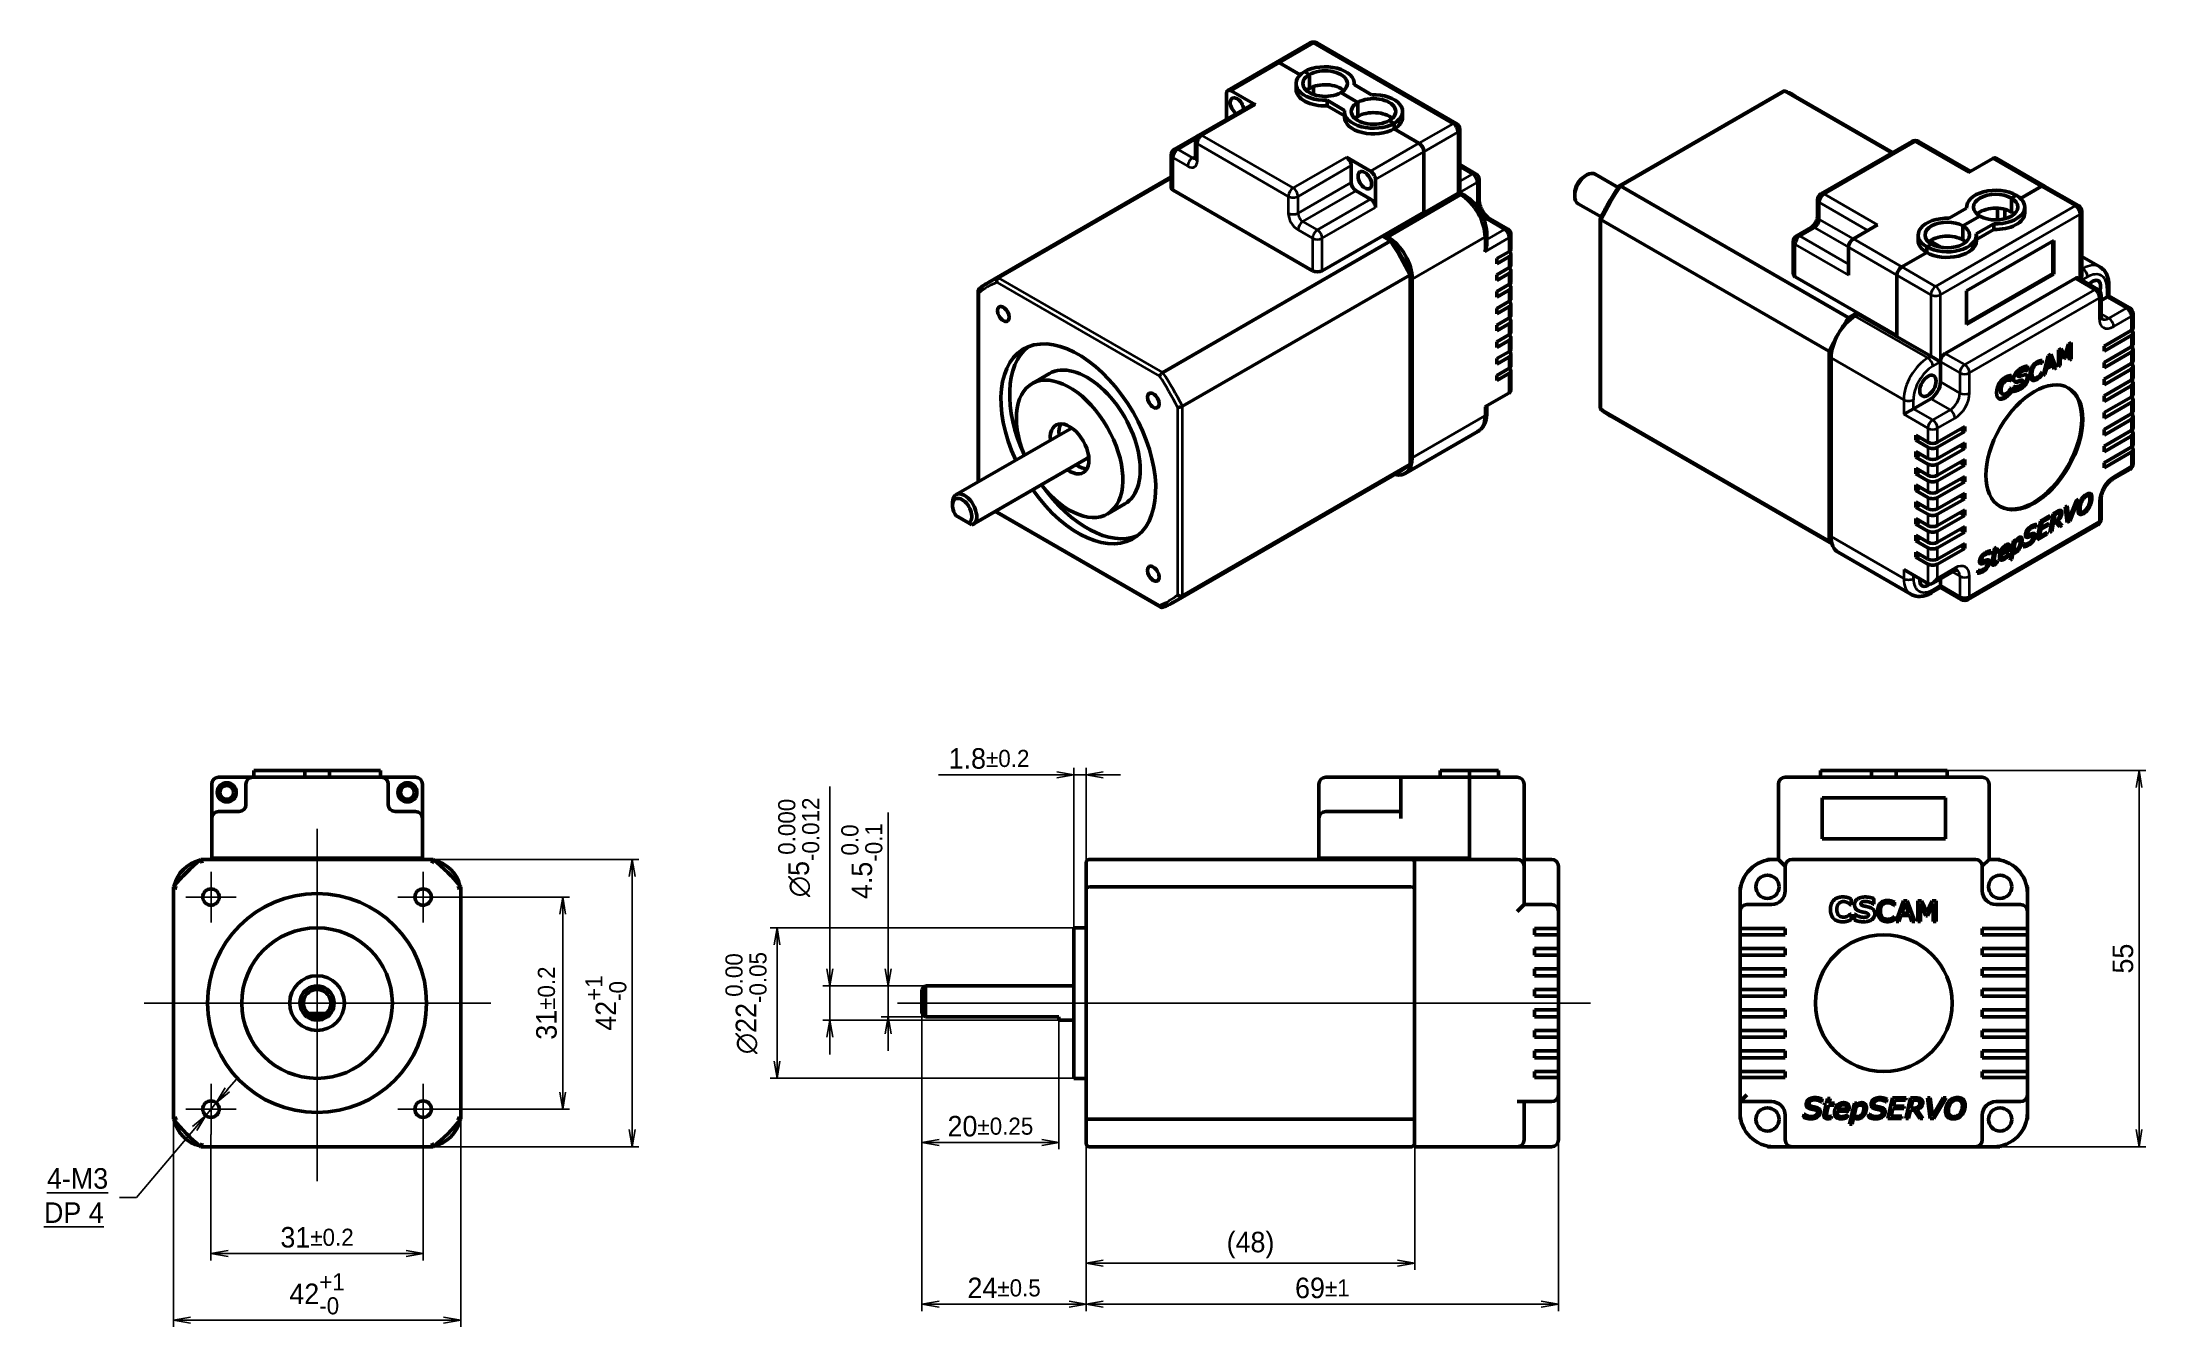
# Model space of a CAD drawing. Header units: millimetres. Extents: x -489 to 466, y -79 to 257.
# Drawn here: x -457.4 to -150, y 46.9 to 234.7 of the extents above; entities that cross this region are included whole.
import ezdxf

# ---------------------------------------------------------------- set-up
doc = ezdxf.new("R2010")
doc.units = ezdxf.units.MM
for name, color, linetype, lineweight in [('경계(ISO)', 7, 'Continuous', 70), ('외형선(ISO)', 7, 'Continuous', 50), ('좁은 외형선(ISO)', 7, 'Continuous', 35), ('중심 표식(ISO)', 7, 'Continuous', 25), ('중심선(ISO)', 7, 'Continuous', 25)]:
    doc.layers.add(name, color=color, linetype=linetype, lineweight=lineweight)
doc.layers.add('치수(ISO)', color=1, linetype='Continuous', lineweight=25, true_color=0xff0000)
doc.styles.add('레이블 문자 (JIS)', font='')
doc.styles.get('레이블 문자 (JIS)').set_extended_font_data('Gulim')
doc.dimstyles.new('복사 대상기본값 (JIS)', dxfattribs={"dimtxt": 3, "dimasz": 2.5, "dimexe": 1, "dimexo": 0, "dimgap": 0.8, "dimtad": 1, "dimdsep": 46, "dimtxsty": '레이블 문자 (JIS)', "dimblk": 'OPEN', "dimcen": 0.09, "dimdle": 10, "dimclrd": 256, "dimclre": 256, "dimclrt": 256, "dimadec": 0, "dimazin": 2, "dimtfac": 0.833333, "dimtmove": 0, "dimatfit": 3, "dimldrblk": 'OPEN', "dimfxl": 1, "dimtolj": 1, "dimtzin": 0, "dimlwd": -1, "dimlwe": -1, "dimarcsym": 0})

msp = doc.modelspace()

# ---------------------------------------------------------------- blocks, each defined once
blk = doc.blocks.new('_Open')
at = {"color": 0, "linetype": 'ByBlock', "lineweight": -2}
for p, q in [((-1, 0.17), (0, 0)), ((-1, -0.17), (0, 0)), ((0, 0), (-1, 0))]:
    blk.add_line(p, q, dxfattribs=at)
blk = doc.blocks.new('*D11')
at = {"layer": 'Defpoints', "color": 0}
for p in [(-304.83, 73.78), (-256.83, 73.28), (-256.83, 56.27)]:
    blk.add_point(p, dxfattribs=at)
at = {"layer": '치수(ISO)', "color": 0}
for p, q in [((-304.83, 73.78), (-304.83, 55.27)), ((-256.83, 73.28), (-256.83, 55.27)), ((-302.33, 56.27), (-259.33, 56.27))]:
    blk.add_line(p, q, dxfattribs=at)
at = {"layer": '치수(ISO)', "color": 0, "linetype": 'ByBlock', "xscale": 2.5, "yscale": 2.5, "zscale": 2.5, "rotation": 180}
blk.add_blockref('_Open', (-304.83, 56.27), dxfattribs=at)
at = {"layer": '치수(ISO)', "color": 0, "linetype": 'ByBlock', "xscale": 2.5, "yscale": 2.5, "zscale": 2.5}
blk.add_blockref('_Open', (-256.83, 56.27), dxfattribs=at)
at = {"layer": '치수(ISO)', "color": 0, "insert": (-280.82, 60.85), "char_height": 3, "attachment_point": 2, "style": '레이블 문자 (JIS)'}
blk.add_mtext('\\A1;(48)', dxfattribs=at)
blk = doc.blocks.new('*D12')
at = {"layer": 'Defpoints', "color": 0}
for p in [(-235.83, 74.28), (-304.83, 73.78), (-304.83, 50.27)]:
    blk.add_point(p, dxfattribs=at)
at = {"layer": '치수(ISO)', "color": 0}
for p, q in [((-235.83, 74.28), (-235.83, 49.27)), ((-304.83, 73.78), (-304.83, 49.27)), ((-238.33, 50.27), (-302.33, 50.27))]:
    blk.add_line(p, q, dxfattribs=at)
at = {"layer": '치수(ISO)', "color": 0, "linetype": 'ByBlock', "xscale": 2.5, "yscale": 2.5, "zscale": 2.5, "rotation": 180}
blk.add_blockref('_Open', (-304.83, 50.27), dxfattribs=at)
at = {"layer": '치수(ISO)', "color": 0, "linetype": 'ByBlock', "xscale": 2.5, "yscale": 2.5, "zscale": 2.5}
blk.add_blockref('_Open', (-235.83, 50.27), dxfattribs=at)
at = {"layer": '치수(ISO)', "color": 0, "insert": (-270.32, 54.15), "char_height": 3, "attachment_point": 2, "style": '레이블 문자 (JIS)'}
blk.add_mtext('\\A1;69{\\H2.500000;%%p1}', dxfattribs=at)
blk = doc.blocks.new('*D13')
at = {"layer": 'Defpoints', "color": 0}
for p in [(-179.03, 128.28), (-171.31, 73.28), (-150.97, 73.28)]:
    blk.add_point(p, dxfattribs=at)
at = {"layer": '치수(ISO)', "color": 0}
for p, q in [((-179.03, 128.28), (-149.97, 128.28)), ((-150.97, 125.78), (-150.97, 75.78)), ((-171.31, 73.28), (-149.97, 73.28))]:
    blk.add_line(p, q, dxfattribs=at)
at = {"layer": '치수(ISO)', "color": 0, "linetype": 'ByBlock', "xscale": 2.5, "yscale": 2.5, "zscale": 2.5}
for p, rotation in [((-150.97, 128.28), 90), ((-150.97, 73.28), 270)]:
    blk.add_blockref('_Open', p, dxfattribs=dict(at, rotation=rotation))
at = {"layer": '치수(ISO)', "color": 0, "insert": (-154.84, 100.78), "char_height": 3, "attachment_point": 2, "rotation": 90, "style": '레이블 문자 (JIS)'}
blk.add_mtext('\\A1;55', dxfattribs=at)
blk = doc.blocks.new('*D14')
at = {"layer": 'Defpoints', "color": 0}
for p in [(-398.03, 109.78), (-398.03, 78.78), (-381.33, 78.78)]:
    blk.add_point(p, dxfattribs=at)
at = {"layer": '치수(ISO)', "color": 0}
for p, q in [((-398.03, 109.78), (-380.33, 109.78)), ((-381.33, 107.28), (-381.33, 81.28)), ((-398.03, 78.78), (-380.33, 78.78))]:
    blk.add_line(p, q, dxfattribs=at)
at = {"layer": '치수(ISO)', "color": 0, "linetype": 'ByBlock', "xscale": 2.5, "yscale": 2.5, "zscale": 2.5}
for p, rotation in [((-381.33, 109.78), 90), ((-381.33, 78.78), 270)]:
    blk.add_blockref('_Open', p, dxfattribs=dict(at, rotation=rotation))
at = {"layer": '치수(ISO)', "color": 0, "insert": (-385.21, 94.28), "char_height": 3, "attachment_point": 2, "rotation": 90, "style": '레이블 문자 (JIS)'}
blk.add_mtext('\\A1;31{\\H2.500000;%%p0.2}', dxfattribs=at)
blk = doc.blocks.new('*D15')
at = {"layer": 'Defpoints', "color": 0}
for p in [(-400.26, 115.28), (-400.26, 73.28), (-371.19, 73.28)]:
    blk.add_point(p, dxfattribs=at)
at = {"layer": '치수(ISO)', "color": 0}
for p, q in [((-400.26, 115.28), (-370.19, 115.28)), ((-371.19, 112.78), (-371.19, 75.78)), ((-400.26, 73.28), (-370.19, 73.28))]:
    blk.add_line(p, q, dxfattribs=at)
at = {"layer": '치수(ISO)', "color": 0, "linetype": 'ByBlock', "xscale": 2.5, "yscale": 2.5, "zscale": 2.5}
for p, rotation in [((-371.19, 115.28), 90), ((-371.19, 73.28), 270)]:
    blk.add_blockref('_Open', p, dxfattribs=dict(at, rotation=rotation))
at = {"layer": '치수(ISO)', "color": 0, "insert": (-378.03, 94.28), "char_height": 3, "attachment_point": 2, "rotation": 90, "style": '레이블 문자 (JIS)'}
blk.add_mtext('\\A1;42{\\H2.500000;\\S+1^ -0;}', dxfattribs=at)
blk = doc.blocks.new('*D16')
at = {"layer": 'Defpoints', "color": 0}
for p in [(-432.73, 75.08), (-401.73, 75.08), (-401.73, 57.67)]:
    blk.add_point(p, dxfattribs=at)
at = {"layer": '치수(ISO)', "color": 0}
for p, q in [((-432.73, 75.08), (-432.73, 56.67)), ((-401.73, 75.08), (-401.73, 56.67)), ((-430.23, 57.67), (-404.23, 57.67))]:
    blk.add_line(p, q, dxfattribs=at)
at = {"layer": '치수(ISO)', "color": 0, "linetype": 'ByBlock', "xscale": 2.5, "yscale": 2.5, "zscale": 2.5, "rotation": 180}
blk.add_blockref('_Open', (-432.73, 57.67), dxfattribs=at)
at = {"layer": '치수(ISO)', "color": 0, "linetype": 'ByBlock', "xscale": 2.5, "yscale": 2.5, "zscale": 2.5}
blk.add_blockref('_Open', (-401.73, 57.67), dxfattribs=at)
at = {"layer": '치수(ISO)', "color": 0, "insert": (-417.23, 61.55), "char_height": 3, "attachment_point": 2, "style": '레이블 문자 (JIS)'}
blk.add_mtext('\\A1;31{\\H2.500000;%%p0.2}', dxfattribs=at)
blk = doc.blocks.new('*D17')
at = {"layer": 'Defpoints', "color": 0}
for p in [(-438.23, 77.31), (-396.23, 77.31), (-396.23, 47.94)]:
    blk.add_point(p, dxfattribs=at)
at = {"layer": '치수(ISO)', "color": 0}
for p, q in [((-438.23, 77.31), (-438.23, 46.94)), ((-396.23, 77.31), (-396.23, 46.94)), ((-435.73, 47.94), (-398.73, 47.94))]:
    blk.add_line(p, q, dxfattribs=at)
at = {"layer": '치수(ISO)', "color": 0, "linetype": 'ByBlock', "xscale": 2.5, "yscale": 2.5, "zscale": 2.5, "rotation": 180}
blk.add_blockref('_Open', (-438.23, 47.94), dxfattribs=at)
at = {"layer": '치수(ISO)', "color": 0, "linetype": 'ByBlock', "xscale": 2.5, "yscale": 2.5, "zscale": 2.5}
blk.add_blockref('_Open', (-396.23, 47.94), dxfattribs=at)
at = {"layer": '치수(ISO)', "color": 0, "insert": (-417.23, 54.78), "char_height": 3, "attachment_point": 2, "style": '레이블 문자 (JIS)'}
blk.add_mtext('\\A1;42{\\H2.500000;\\S+1^ -0;}', dxfattribs=at)
blk = doc.blocks.new('*D18')
at = {"layer": 'Defpoints', "color": 0}
for p in [(-433.5, 77.86), (-431.95, 79.69)]:
    blk.add_point(p, dxfattribs=at)
at = {"layer": '치수(ISO)', "color": 0}
for p, q in [((-430.34, 81.61), (-428.73, 83.52)), ((-431.95, 79.69), (-433.5, 77.86)), ((-435.11, 75.95), (-443.62, 65.85)), ((-446.12, 65.85), (-443.62, 65.85))]:
    blk.add_line(p, q, dxfattribs=at)
at = {"layer": '치수(ISO)', "color": 0, "linetype": 'ByBlock', "xscale": 2.5, "yscale": 2.5, "zscale": 2.5}
for p, rotation in [((-431.95, 79.69), 229.8766421408001), ((-433.5, 77.86), 49.87664214080014)]:
    blk.add_blockref('_Open', p, dxfattribs=dict(at, rotation=rotation))
at = {"layer": '치수(ISO)', "color": 0, "insert": (-452.77, 70.15), "char_height": 3, "attachment_point": 2, "style": '레이블 문자 (JIS)'}
blk.add_mtext('\\A1;\\L \\fGulim|b0|i0;4-M3\\P\\fGulim|b0|i0;DP 4\\l', dxfattribs=at)
blk = doc.blocks.new('*D19')
at = {"layer": 'Defpoints', "color": 0}
for p in [(-328.83, 92.78), (-304.83, 73.78), (-304.83, 50.27)]:
    blk.add_point(p, dxfattribs=at)
at = {"layer": '치수(ISO)', "color": 0}
for p, q in [((-328.83, 92.78), (-328.83, 49.27)), ((-304.83, 73.78), (-304.83, 49.27)), ((-326.33, 50.27), (-307.33, 50.27))]:
    blk.add_line(p, q, dxfattribs=at)
at = {"layer": '치수(ISO)', "color": 0, "linetype": 'ByBlock', "xscale": 2.5, "yscale": 2.5, "zscale": 2.5, "rotation": 180}
blk.add_blockref('_Open', (-328.83, 50.27), dxfattribs=at)
at = {"layer": '치수(ISO)', "color": 0, "linetype": 'ByBlock', "xscale": 2.5, "yscale": 2.5, "zscale": 2.5}
blk.add_blockref('_Open', (-304.83, 50.27), dxfattribs=at)
at = {"layer": '치수(ISO)', "color": 0, "insert": (-316.83, 54.15), "char_height": 3, "attachment_point": 2, "style": '레이블 문자 (JIS)'}
blk.add_mtext('\\A1;24{\\H2.500000;%%p0.5}', dxfattribs=at)
blk = doc.blocks.new('*D20')
at = {"layer": 'Defpoints', "color": 0}
for p in [(-328.83, 92.78), (-308.83, 91.78), (-308.83, 73.91)]:
    blk.add_point(p, dxfattribs=at)
at = {"layer": '치수(ISO)', "color": 0}
for p, q in [((-328.83, 92.78), (-328.83, 72.91)), ((-308.83, 91.78), (-308.83, 72.91)), ((-326.33, 73.91), (-311.33, 73.91))]:
    blk.add_line(p, q, dxfattribs=at)
at = {"layer": '치수(ISO)', "color": 0, "linetype": 'ByBlock', "xscale": 2.5, "yscale": 2.5, "zscale": 2.5, "rotation": 180}
blk.add_blockref('_Open', (-328.83, 73.91), dxfattribs=at)
at = {"layer": '치수(ISO)', "color": 0, "linetype": 'ByBlock', "xscale": 2.5, "yscale": 2.5, "zscale": 2.5}
blk.add_blockref('_Open', (-308.83, 73.91), dxfattribs=at)
at = {"layer": '치수(ISO)', "color": 0, "insert": (-318.83, 77.79), "char_height": 3, "attachment_point": 2, "style": '레이블 문자 (JIS)'}
blk.add_mtext('\\A1;20{\\H2.500000;%%p0.25}', dxfattribs=at)
blk = doc.blocks.new('*D21')
at = {"layer": 'Defpoints', "color": 0}
for p in [(-304.83, 127.65), (-304.83, 114.78), (-306.63, 105.28)]:
    blk.add_point(p, dxfattribs=at)
at = {"layer": '치수(ISO)', "color": 0}
for p, q in [((-309.13, 127.65), (-326.42, 127.65)), ((-306.63, 105.28), (-306.63, 128.65)), ((-306.63, 127.65), (-304.83, 127.65)), ((-304.83, 114.78), (-304.83, 128.65)), ((-302.33, 127.65), (-299.83, 127.65))]:
    blk.add_line(p, q, dxfattribs=at)
at = {"layer": '치수(ISO)', "color": 0, "linetype": 'ByBlock', "xscale": 2.5, "yscale": 2.5, "zscale": 2.5}
blk.add_blockref('_Open', (-306.63, 127.65), dxfattribs=at)
at = {"layer": '치수(ISO)', "color": 0, "linetype": 'ByBlock', "xscale": 2.5, "yscale": 2.5, "zscale": 2.5, "rotation": 180}
blk.add_blockref('_Open', (-304.83, 127.65), dxfattribs=at)
at = {"layer": '치수(ISO)', "color": 0, "insert": (-319.03, 131.54), "char_height": 3, "attachment_point": 2, "style": '레이블 문자 (JIS)'}
blk.add_mtext('\\A1;1.8{\\H2.500000;%%p0.2}', dxfattribs=at)
blk = doc.blocks.new('*D22')
at = {"layer": 'Defpoints', "color": 0}
for p in [(-306.63, 105.28), (-350.01, 83.28), (-306.63, 83.28)]:
    blk.add_point(p, dxfattribs=at)
at = {"layer": '치수(ISO)', "color": 0}
for p, q in [((-306.63, 105.28), (-351.01, 105.28)), ((-350.01, 102.78), (-350.01, 85.78)), ((-306.63, 83.28), (-351.01, 83.28))]:
    blk.add_line(p, q, dxfattribs=at)
at = {"layer": '치수(ISO)', "color": 0, "linetype": 'ByBlock', "xscale": 2.5, "yscale": 2.5, "zscale": 2.5}
for p, rotation in [((-350.01, 105.28), 90), ((-350.01, 83.28), 270)]:
    blk.add_blockref('_Open', p, dxfattribs=dict(at, rotation=rotation))
at = {"layer": '치수(ISO)', "color": 0, "insert": (-357.55, 94.28), "char_height": 3, "attachment_point": 2, "rotation": 90, "style": '레이블 문자 (JIS)'}
blk.add_mtext('\\A1;{\\fAIGDT|b0|i0;\\ln}\\fGulim|b0|i0;22{\\H2.500000;\\S 0.00^ -0.05;}', dxfattribs=at)
blk = doc.blocks.new('*D23')
at = {"layer": 'Defpoints', "color": 0}
for p in [(-328.33, 96.78), (-333.78, 92.28), (-328.33, 92.28)]:
    blk.add_point(p, dxfattribs=at)
at = {"layer": '치수(ISO)', "color": 0}
for p, q in [((-333.78, 99.28), (-333.78, 122.14)), ((-328.33, 96.78), (-334.78, 96.78)), ((-333.78, 96.78), (-333.78, 92.28)), ((-328.33, 92.28), (-334.78, 92.28)), ((-333.78, 89.78), (-333.78, 87.28))]:
    blk.add_line(p, q, dxfattribs=at)
at = {"layer": '치수(ISO)', "color": 0, "linetype": 'ByBlock', "xscale": 2.5, "yscale": 2.5, "zscale": 2.5}
for p, rotation in [((-333.78, 96.78), 270), ((-333.78, 92.28), 90)]:
    blk.add_blockref('_Open', p, dxfattribs=dict(at, rotation=rotation))
at = {"layer": '치수(ISO)', "color": 0, "insert": (-340.62, 115.03), "char_height": 3, "attachment_point": 2, "rotation": 90, "style": '레이블 문자 (JIS)'}
blk.add_mtext('\\A1;4.5{\\H2.500000;\\S 0.0^ -0.1;}', dxfattribs=at)
blk = doc.blocks.new('*D24')
at = {"layer": 'Defpoints', "color": 0}
for p in [(-328.33, 96.78), (-342.3, 91.78), (-308.83, 91.78)]:
    blk.add_point(p, dxfattribs=at)
at = {"layer": '치수(ISO)', "color": 0}
for p, q in [((-342.3, 99.28), (-342.3, 125.95)), ((-328.33, 96.78), (-343.3, 96.78)), ((-342.3, 96.78), (-342.3, 91.78)), ((-308.83, 91.78), (-343.3, 91.78)), ((-342.3, 89.28), (-342.3, 86.78))]:
    blk.add_line(p, q, dxfattribs=at)
at = {"layer": '치수(ISO)', "color": 0, "linetype": 'ByBlock', "xscale": 2.5, "yscale": 2.5, "zscale": 2.5}
for p, rotation in [((-342.3, 96.78), 270), ((-342.3, 91.78), 90)]:
    blk.add_blockref('_Open', p, dxfattribs=dict(at, rotation=rotation))
at = {"layer": '치수(ISO)', "color": 0, "insert": (-349.84, 117.04), "char_height": 3, "attachment_point": 2, "rotation": 90, "style": '레이블 문자 (JIS)'}
blk.add_mtext('\\A1;{\\fAIGDT|b0|i0;\\ln}\\fGulim|b0|i0;5{\\H2.500000;\\S 0.000^ -0.012;}', dxfattribs=at)
blk = doc.blocks.new('경계 Default Border')
at = {"layer": '경계(ISO)'}
for p, q in [((70, 287), (70, 290.4)), ((140, 287), (140, 290.4)), ((280, 287), (280, 290.4)), ((350, 287), (350, 290.4)), ((10, 222.75), (6.6, 222.75)), ((410, 222.75), (413.4, 222.75)), ((10, 74.25), (6.6, 74.25)), ((410, 74.25), (413.4, 74.25)), ((70, 10), (70, 6.6)), ((140, 10), (140, 6.6)), ((280, 10), (280, 6.6)), ((350, 10), (350, 6.6))]:
    blk.add_line(p, q, dxfattribs=at)
at = {"layer": '경계(ISO)', "flags": 128}
for points in [[(210, 297), (210, 287), (207.11, 292), (212.89, 292), (210, 287)], [(10, 10), (10, 287), (410, 287), (410, 10), (10, 10)], [(0, 148.5), (10, 148.5), (5, 151.39), (5, 145.61), (10, 148.5)], [(420, 148.5), (410, 148.5), (415, 151.39), (415, 145.61), (410, 148.5)], [(210, 0), (210, 10), (207.11, 5), (212.89, 5), (210, 10)]]:
    blk.add_lwpolyline(points, dxfattribs=at)
at = {"layer": '경계(ISO)', "char_height": 3, "attachment_point": 7, "style": '레이블 문자 (JIS)'}
for s, insert in [('1', (34.54, 287.33)), ('2', (104.15, 287.4)), ('3', (174.15, 287.33)), ('4', (244.04, 287.33)), ('5', (314.13, 287.33)), ('6', (384.15, 287.33)), ('A', (6.91, 258.29)), ('A', (410.71, 258.29)), ('B', (7.21, 184.12)), ('B', (411.01, 184.12)), ('C', (6.97, 109.8)), ('C', (410.77, 109.8)), ('D', (7.12, 35.62)), ('D', (410.92, 35.62)), ('1', (34.54, 6.53)), ('2', (104.15, 6.6)), ('3', (174.15, 6.53)), ('4', (244.04, 6.53)), ('5', (314.13, 6.53)), ('6', (384.15, 6.53))]:
    blk.add_mtext(s, dxfattribs=dict(at, insert=insert))

# ---------------------------------------------------------------- dimensions: what is measured, and where the dimension line sits
at = {"layer": '치수(ISO)', "color": 0}
for base, p1, p2, angle, override, picture, middle in [((-304.8342, 127.6548), (-306.6342, 105.2772), (-304.8342, 114.7772), 180, {"dimgap": 0.8, "dimdec": 2, "dimclrd": 0, "dimclre": 0, "dimclrt": 0, "dimtol": 1, "dimlim": 0, "dimtp": 0.2, "dimtm": 0.2, "dimtdec": 1, "dimtofl": 1, "dimatfit": 1}, '*D21', (-319.0271, 127.6548)), ((-150.9701, 73.2772), (-179.0268, 128.2772), (-171.3063, 73.2772), 90, {"dimgap": 0.8, "dimdec": 2, "dimclrd": 0, "dimclre": 0, "dimclrt": 0, "dimtol": 0, "dimlim": 0, "dimtp": 0, "dimtm": 0, "dimtdec": 2, "dimtofl": 0, "dimatfit": 1}, '*D13', (-150.9701, 100.7772)), ((-333.7787, 92.2772), (-328.3342, 96.7772), (-328.3342, 92.2772), 90, {"dimgap": 0.8, "dimdec": 2, "dimclrd": 0, "dimclre": 0, "dimclrt": 0, "dimtol": 1, "dimlim": 0, "dimtp": 0, "dimtm": 0.1, "dimtdec": 1, "dimtofl": 1, "dimatfit": 1}, '*D23', (-333.7787, 115.0275)), ((-371.1891, 73.2772), (-400.2556, 115.2772), (-400.2556, 73.2772), 90, {"dimgap": 0.8, "dimdec": 2, "dimclrd": 0, "dimclre": 0, "dimclrt": 0, "dimtol": 1, "dimlim": 0, "dimtp": 1, "dimtm": 1e-09, "dimtdec": 0, "dimtofl": 0, "dimatfit": 1}, '*D15', (-371.1891, 94.2772)), ((-381.3278, 78.7772), (-398.0262, 109.7772), (-398.0262, 78.7772), 90, {"dimgap": 0.8, "dimdec": 2, "dimclrd": 0, "dimclre": 0, "dimclrt": 0, "dimtol": 1, "dimlim": 0, "dimtp": 0.2, "dimtm": 0.2, "dimtdec": 1, "dimtofl": 0, "dimatfit": 1}, '*D14', (-381.3278, 94.2772)), ((-304.8342, 50.2729), (-328.8342, 92.7772), (-304.8342, 73.7772), 180, {"dimgap": 0.8, "dimdec": 2, "dimclrd": 0, "dimclre": 0, "dimclrt": 0, "dimtol": 1, "dimlim": 0, "dimtp": 0.5, "dimtm": 0.5, "dimtdec": 1, "dimtofl": 0, "dimatfit": 1}, '*D19', (-316.8342, 50.2729)), ((-308.8342, 73.9147), (-328.8342, 92.7772), (-308.8342, 91.7772), 180, {"dimgap": 0.8, "dimdec": 2, "dimclrd": 0, "dimclre": 0, "dimclrt": 0, "dimtol": 1, "dimlim": 0, "dimtp": 0.25, "dimtm": 0.25, "dimtdec": 2, "dimtofl": 0, "dimatfit": 1}, '*D20', (-318.8342, 73.9147)), ((-396.2262, 47.9416), (-438.2262, 77.3066), (-396.2262, 77.3066), 180, {"dimgap": 0.8, "dimdec": 2, "dimclrd": 0, "dimclre": 0, "dimclrt": 0, "dimtol": 1, "dimlim": 0, "dimtp": 1, "dimtm": 1e-09, "dimtdec": 0, "dimtofl": 0, "dimatfit": 1}, '*D17', (-417.2262, 47.9416)), ((-401.7262, 57.6673), (-432.7262, 75.0772), (-401.7262, 75.0772), 180, {"dimgap": 0.8, "dimdec": 2, "dimclrd": 0, "dimclre": 0, "dimclrt": 0, "dimtol": 1, "dimlim": 0, "dimtp": 0.2, "dimtm": 0.2, "dimtdec": 1, "dimtofl": 0, "dimatfit": 1}, '*D16', (-417.2262, 57.6673)), ((-304.8342, 50.2729), (-235.8342, 74.2772), (-304.8342, 73.7772), 180, {"dimgap": 0.8, "dimdec": 2, "dimclrd": 0, "dimclre": 0, "dimclrt": 0, "dimtol": 1, "dimlim": 0, "dimtp": 1, "dimtm": 1, "dimtdec": 0, "dimtofl": 0, "dimatfit": 1}, '*D12', (-270.3165, 50.2729))]:
    dim = msp.add_linear_dim(base=base, p1=p1, p2=p2, angle=angle, dimstyle='복사 대상기본값 (JIS)', override=override, dxfattribs=at)
    dim.commit()
    dim.dimension.update_dxf_attribs({"geometry": picture, "text_midpoint": middle, "dimtype": 160})
for base, p1, p2, angle, text, override, picture, middle in [((-342.3033, 91.7772), (-328.3342, 96.7772), (-308.8342, 91.7772), 90, '{\\fAIGDT|b0|i0;\\ln}\\fGulim|b0|i0;<>', {"dimgap": 0.8, "dimdec": 2, "dimclrd": 0, "dimclre": 0, "dimclrt": 0, "dimtol": 1, "dimlim": 0, "dimtp": 0, "dimtm": 0.012, "dimtdec": 3, "dimtofl": 1, "dimatfit": 1}, '*D24', (-342.3033, 117.0358)), ((-350.0147, 83.2772), (-306.6342, 105.2772), (-306.6342, 83.2772), 90, '{\\fAIGDT|b0|i0;\\ln}\\fGulim|b0|i0;<>', {"dimgap": 0.8, "dimdec": 2, "dimclrd": 0, "dimclre": 0, "dimclrt": 0, "dimtol": 1, "dimlim": 0, "dimtp": 0, "dimtm": 0.05, "dimtdec": 2, "dimtofl": 0, "dimatfit": 1}, '*D22', (-350.0147, 94.2772)), ((-256.8342, 56.2729), (-304.8342, 73.7772), (-256.8342, 73.2772), 180, '(<>)', {"dimgap": 0.8, "dimdec": 2, "dimclrd": 0, "dimclre": 0, "dimclrt": 0, "dimtol": 0, "dimlim": 0, "dimtp": 0, "dimtm": 0, "dimtdec": 2, "dimtofl": 0, "dimatfit": 1}, '*D11', (-280.8242, 56.2729))]:
    dim = msp.add_linear_dim(base=base, p1=p1, p2=p2, angle=angle, text=text, dimstyle='복사 대상기본값 (JIS)', override=override, dxfattribs=at)
    dim.commit()
    dim.dimension.update_dxf_attribs({"geometry": picture, "text_midpoint": middle, "dimtype": 160})
dim = msp.add_diameter_dim_2p(p1=(-431.9529, 79.6948), p2=(-433.4995, 77.8596), text='\\L \\fGulim|b0|i0;4-M3\\P\\fGulim|b0|i0;DP 4\\l', dimstyle='복사 대상기본값 (JIS)', override={"dimgap": 0.8, "dimtad": 0, "dimtih": 1, "dimtoh": 1, "dimdec": 2, "dimlfac": 1, "dimclrd": 0, "dimclrt": 0, "dimtol": 0, "dimlim": 0, "dimtp": 0, "dimtm": 0, "dimtdec": 2, "dimatfit": 2, "dimtvp": 0}, dxfattribs=at)
dim.commit()
dim.dimension.update_dxf_attribs({"geometry": '*D18', "text_midpoint": (-452.7684, 65.8509), "dimtype": 163})

# ---------------------------------------------------------------- linework, layer by layer
at = {"layer": '외형선(ISO)', "color": 0}
for p, q in [((-272.116, 234.6158), (-277.0657, 231.7581)), ((-250.7513, 222.8583), (-271.116, 234.6158)), ((-277.0657, 231.7581), (-284.1368, 227.6756)), ((-273.5468, 229.9656), (-276.5657, 231.7085)), ((-276.5657, 231.7085), (-273.5468, 229.9656)), ((-283.6368, 227.6261), (-280.1012, 225.5848)), ((-274.1689, 227.871), (-274.1689, 228.6875)), ((-272.9241, 230.4226), (-272.217, 230.0143)), ((-272.217, 230.0143), (-272.9241, 230.4226)), ((-272.217, 230.0143), (-272.217, 227.9731)), ((-272.217, 230.0143), (-272.217, 227.9731)), ((-271.616, 228.2465), (-271.616, 227.0872)), ((-263.1287, 227.0534), (-265.6782, 228.5253)), ((-265.6689, 228.52), (-265.6689, 228.6875)), ((-226.9236, 213.7478), (-202.9969, 227.5618)), ((-187.0933, 218.5418), (-202.7103, 227.5583)), ((-280.6012, 225.6343), (-288.3794, 221.1436)), ((-284.3439, 223.4735), (-284.3439, 227.2178)), ((-267.0885, 224.7672), (-269.638, 226.2391)), ((-269.638, 225.4226), (-269.638, 226.2391)), ((-267.0978, 223.9561), (-269.638, 225.4226)), ((-267.6208, 227.3607), (-265.1459, 225.9318)), ((-267.6208, 227.3607), (-265.1459, 225.9318)), ((-267.0978, 224.605), (-267.0978, 223.7885)), ((-265.1459, 225.9318), (-265.1459, 223.8906)), ((-265.1459, 225.9318), (-265.1459, 223.8906)), ((-258.5978, 223.7885), (-258.5978, 224.605)), ((-186.9425, 218.6288), (-201.2103, 226.8663)), ((-260.5497, 223.2782), (-259.8426, 222.87)), ((-260.5497, 223.2782), (-259.8426, 222.87)), ((-259.8426, 222.87), (-259.8426, 222.0535)), ((-259.8426, 222.0535), (-259.8426, 222.87)), ((-256.201, 219.951), (-259.8426, 222.0535)), ((-259.8426, 222.0535), (-256.201, 219.951)), ((-250.2513, 212.7716), (-250.2513, 221.9922)), ((-291.915, 219.1024), (-288.3794, 221.1436)), ((-288.8794, 220.2776), (-288.8794, 217.8281)), ((-255.4939, 218.7262), (-255.4939, 209.8264)), ((-255.4939, 218.7262), (-255.4939, 209.9081)), ((-197.4619, 212.5554), (-184.1683, 220.2305)), ((-175.5972, 215.8593), (-183.1683, 220.2305)), ((-292.415, 218.2364), (-292.415, 213.5007)), ((-266.8076, 217.9098), (-263.2721, 215.8685)), ((-266.1005, 214.2355), (-266.1005, 216.685)), ((-250.2513, 216.8541), (-247.9229, 215.5098)), ((-232.0344, 215.1187), (-231.6808, 215.3228)), ((-227.0848, 213.5148), (-230.4308, 215.4466)), ((-172.3546, 217.7315), (-175.8901, 215.6902)), ((-164.7835, 213.6985), (-171.8546, 217.781)), ((-292.415, 215.033), (-319.1278, 199.6103)), ((-292.415, 214.8589), (-317.6278, 200.3022)), ((-292.1221, 213.0924), (-271.7574, 201.3349)), ((-263.2721, 211.786), (-265.3934, 213.0108)), ((-262.565, 214.6438), (-262.565, 210.5613)), ((-250.5442, 212.6025), (-261.1508, 206.4788)), ((-250.2513, 212.7716), (-250.5442, 212.6025)), ((-249.6199, 212.4071), (-250.2513, 212.7716)), ((-247.4229, 214.6438), (-247.4229, 211.7044)), ((-233.4486, 212.6692), (-233.4486, 212.261)), ((-226.7103, 213.7018), (-193.4763, 194.5142)), ((-168.9251, 212.363), (-169.6322, 211.9548)), ((-169.6322, 211.9548), (-168.9251, 212.363)), ((-168.3024, 211.9061), (-165.2835, 213.649)), ((-165.2835, 213.649), (-168.3024, 211.9061)), ((-159.8338, 210.8408), (-164.7835, 213.6985)), ((-270.3432, 201.3349), (-255.4939, 209.9081)), ((-255.4939, 209.8264), (-261.1508, 206.5604)), ((-255.5646, 209.8673), (-255.4939, 209.8264)), ((-229.5848, 209.1847), (-232.9308, 211.1165)), ((-197.9619, 209.2399), (-197.9619, 211.6894)), ((-178.7205, 208.9939), (-176.171, 210.4658)), ((-174.2284, 209.3012), (-176.7033, 207.8723)), ((-174.2284, 209.3012), (-176.7033, 207.8723)), ((-176.1803, 210.4604), (-176.1803, 210.628)), ((-171.6475, 210.456), (-171.6475, 208.7587)), ((-170.5868, 210.2953), (-170.5868, 208.9194)), ((-169.6322, 211.9548), (-169.6322, 209.9135)), ((-169.6322, 211.9548), (-169.6322, 209.9135)), ((-167.6803, 209.8115), (-167.6803, 210.628)), ((-159.3338, 200.7542), (-159.3338, 209.9748)), ((-260.1804, 205.6794), (-261.4993, 206.4409)), ((-261.2215, 206.6013), (-261.1508, 206.5604)), ((-261.1508, 206.5604), (-261.1508, 206.4788)), ((-260.7265, 206.2339), (-261.1508, 206.4788)), ((-246.2915, 205.0966), (-246.2915, 206.6421)), ((-245.8015, 208.8962), (-243.256, 207.4265)), ((-242.756, 206.5604), (-242.756, 204.5192)), ((-229.706, 208.9286), (-229.706, 181.3005)), ((-229.5595, 208.7668), (-196.3255, 189.5791)), ((-200.9974, 206.4317), (-198.8761, 207.6565)), ((-189.1837, 208.0152), (-192.7193, 205.9739)), ((-183.2514, 206.5455), (-183.2514, 205.729)), ((-176.7033, 207.8723), (-176.7033, 205.831)), ((-176.7033, 207.8723), (-176.7033, 205.831)), ((-174.7607, 206.7077), (-172.2112, 208.1796)), ((-172.2112, 207.3631), (-174.7514, 205.8965)), ((-174.7514, 205.729), (-174.7514, 206.5455)), ((-172.2112, 208.1796), (-172.2112, 207.3631)), ((-293.6278, 186.4458), (-260.3938, 205.6335)), ((-244.8166, 203.0903), (-243.0488, 204.111)), ((-243.0488, 203.3761), (-244.8166, 202.3555)), ((-244.8166, 202.3555), (-244.8166, 203.0903)), ((-242.756, 203.7844), (-242.756, 202.1514)), ((-201.4974, 200.83), (-201.4974, 205.5657)), ((-193.4264, 204.7492), (-193.4264, 200.6667)), ((-185.6482, 201.8915), (-182.0066, 203.9939)), ((-182.0066, 203.9939), (-185.6482, 201.8915)), ((-181.2995, 205.2187), (-182.0066, 204.8104)), ((-181.2995, 205.2187), (-182.0066, 204.8104)), ((-182.0066, 204.8104), (-182.0066, 203.9939)), ((-182.0066, 203.9939), (-182.0066, 204.8104)), ((-179.8146, 204.7288), (-181.5018, 205.7029)), ((-176.173, 198.3805), (-163.445, 205.729)), ((-163.5865, 205.6473), (-163.5865, 200.9117)), ((-163.445, 205.729), (-163.445, 200.83)), ((-156.7024, 201.8941), (-159.3338, 203.4134)), ((-290.7786, 181.5108), (-257.5445, 200.6985)), ((-257.3981, 173.2321), (-257.3981, 200.8602)), ((-257.191, 173.9822), (-257.191, 200.1101)), ((-243.0488, 201.7431), (-244.8166, 200.7225)), ((-243.0488, 200.9266), (-244.8166, 199.906)), ((-244.8166, 199.906), (-244.8166, 200.7225)), ((-242.756, 201.3349), (-242.756, 199.7019)), ((-201.2045, 200.4218), (-186.3553, 191.8485)), ((-186.3553, 200.6667), (-186.3553, 191.7669)), ((-186.3553, 200.6667), (-186.3553, 191.8485)), ((-160.3338, 200.1768), (-179.2842, 189.2358)), ((-163.5865, 200.9117), (-176.173, 193.6448)), ((-163.445, 200.83), (-176.173, 193.4815)), ((-163.445, 200.83), (-163.5865, 200.9117)), ((-157.0053, 198.5933), (-159.8338, 200.2263)), ((-320.6235, 198.4108), (-320.6235, 170.7826)), ((-243.0488, 199.2936), (-244.8166, 198.273)), ((-243.0488, 198.4771), (-244.8166, 197.4565)), ((-244.8166, 197.4565), (-244.8166, 198.273)), ((-243.0488, 196.8441), (-244.8166, 195.8235)), ((-242.756, 198.8854), (-242.756, 197.2524)), ((-176.173, 193.4815), (-176.173, 198.3805)), ((-156.5053, 194.7879), (-156.5053, 197.7273)), ((-155.6669, 197.4824), (-156.5053, 196.9983)), ((-155.6669, 197.4824), (-155.374, 197.6515)), ((-155.374, 199.197), (-155.374, 197.6515)), ((-155.374, 197.6515), (-152.3384, 195.8989)), ((-243.0488, 196.0276), (-244.8166, 195.007)), ((-244.8166, 195.007), (-244.8166, 195.8235)), ((-243.0488, 194.3946), (-244.8166, 193.374)), ((-242.756, 196.4359), (-242.756, 194.8029)), ((-242.756, 193.9864), (-242.756, 192.3534)), ((-192.4364, 194.7063), (-192.0121, 194.9512)), ((-191.9414, 195.0737), (-192.0121, 195.0329)), ((-192.0121, 195.0329), (-192.0121, 194.9512)), ((-186.3553, 191.7669), (-192.0121, 195.0329)), ((-181.4055, 188.8275), (-192.0121, 194.9512)), ((-151.8384, 192.9916), (-151.8384, 195.0329)), ((-243.0488, 193.5782), (-244.8166, 192.5575)), ((-244.8166, 192.5575), (-244.8166, 193.374)), ((-243.0488, 191.9452), (-244.8166, 190.9245)), ((-243.0488, 191.1287), (-244.8166, 190.108)), ((-244.8166, 190.108), (-244.8166, 190.9245)), ((-242.756, 191.5369), (-242.756, 189.9039)), ((-161.8112, 188.9378), (-161.264, 190.6175)), ((-161.264, 190.6175), (-160.8726, 190.8434)), ((-161.014, 190.7618), (-161.014, 188.4756)), ((-160.8726, 190.8434), (-160.8726, 188.3939)), ((-156.0911, 190.2972), (-152.1313, 192.5834)), ((-156.0911, 189.5624), (-152.1313, 191.8485)), ((-151.8384, 192.2568), (-151.8384, 190.6238)), ((-243.0488, 189.4957), (-244.8166, 188.475)), ((-243.0488, 188.6792), (-244.8166, 187.6586)), ((-244.8166, 187.6586), (-244.8166, 188.475)), ((-242.756, 189.0874), (-242.756, 187.4544)), ((-195.9719, 162.4547), (-195.9719, 188.5826)), ((-179.9913, 188.011), (-181.4055, 188.8275)), ((-179.9913, 188.011), (-179.9913, 185.0716)), ((-165.2965, 187.8947), (-165.3173, 187.8827)), ((-165.1759, 187.8011), (-165.3173, 187.8827)), ((-165.2965, 188.1927), (-165.2965, 187.8947)), ((-165.1551, 187.8131), (-165.2965, 187.8947)), ((-165.1551, 187.8131), (-165.1759, 187.8011)), ((-165.1551, 188.199), (-165.1551, 187.8131)), ((-165.0044, 186.0084), (-164.2321, 188.9038)), ((-163.731, 187.5868), (-164.654, 187.0539)), ((-164.1917, 188.8065), (-164.5657, 187.3868)), ((-164.0503, 188.7249), (-164.4243, 187.3052)), ((-164.4243, 187.3052), (-163.6779, 187.7361)), ((-164.2321, 188.9038), (-163.8546, 189.1218)), ((-164.0503, 188.7249), (-164.1917, 188.8065)), ((-163.6779, 187.7361), (-164.0503, 188.7249)), ((-163.9445, 189.0699), (-163.2237, 187.1998)), ((-163.8546, 189.1218), (-163.0822, 187.1182)), ((-163.5896, 187.5051), (-163.731, 187.5868)), ((-162.7601, 189.7536), (-162.3757, 189.9756)), ((-162.7601, 187.3042), (-162.7601, 189.7536)), ((-162.4969, 189.5657), (-162.6384, 189.6473)), ((-162.6384, 189.6473), (-162.6384, 187.5378)), ((-161.9116, 188.4679), (-162.4969, 189.5657)), ((-162.4969, 189.5657), (-162.4969, 187.4561)), ((-162.4495, 189.933), (-161.9526, 189.0195)), ((-162.3757, 189.9756), (-161.8112, 188.9378)), ((-161.8851, 188.6465), (-161.9782, 188.5928)), ((-161.8112, 188.9378), (-161.9526, 189.0195)), ((-161.7436, 188.5649), (-161.9116, 188.4679)), ((-161.2963, 190.4222), (-161.8851, 188.6465)), ((-161.7436, 188.5649), (-161.8851, 188.6465)), ((-161.1549, 190.3405), (-161.7436, 188.5649)), ((-161.1549, 190.3405), (-161.2963, 190.4222)), ((-161.1549, 188.231), (-161.1549, 190.3405)), ((-161.014, 188.4756), (-161.1549, 188.3943)), ((-160.8726, 188.3939), (-161.1549, 188.231)), ((-160.8726, 188.3939), (-161.014, 188.4756)), ((-156.0911, 189.5624), (-156.0911, 190.2972)), ((-156.0911, 187.9294), (-152.1313, 190.2156)), ((-156.0911, 187.1129), (-152.1313, 189.3991)), ((-156.0911, 187.1129), (-156.0911, 187.9294)), ((-156.0911, 185.4799), (-152.1313, 187.7661)), ((-151.8384, 189.8073), (-151.8384, 188.1743)), ((-310.2086, 186.2846), (-312.7541, 184.8149)), ((-243.0488, 187.0462), (-244.8166, 186.0256)), ((-243.0488, 186.3113), (-244.8166, 185.2907)), ((-244.8166, 185.2907), (-244.8166, 186.0256)), ((-242.756, 186.7196), (-242.756, 184.101)), ((-170.0003, 185.3402), (-170.1418, 185.4219)), ((-169.7923, 185.3904), (-169.865, 185.3484)), ((-169.7236, 185.2667), (-169.865, 185.3484)), ((-169.7923, 185.994), (-169.7923, 185.3904)), ((-169.6508, 185.3087), (-169.7923, 185.3904)), ((-169.6508, 185.3087), (-169.7236, 185.2667)), ((-169.6508, 186.0016), (-169.6508, 185.3087)), ((-168.5949, 185.8888), (-168.7363, 185.9704)), ((-168.4871, 186.3212), (-168.6286, 186.4028)), ((-167.9114, 185.2435), (-168.0528, 185.3252)), ((-167.4406, 186.8251), (-167.5093, 186.7854)), ((-167.3679, 186.7038), (-167.5093, 186.7854)), ((-167.4406, 187.3778), (-167.4406, 186.8251)), ((-167.2992, 186.7434), (-167.4406, 186.8251)), ((-167.2992, 186.7434), (-167.3679, 186.7038)), ((-167.2992, 187.4013), (-167.2992, 186.7434)), ((-166.3934, 185.6683), (-166.5348, 185.7499)), ((-165.2965, 186.2895), (-165.2965, 186.1811)), ((-165.1551, 186.0994), (-165.2965, 186.1811)), ((-165.1759, 186.4693), (-165.1551, 186.4813)), ((-165.1551, 186.4813), (-165.1551, 186.0994)), ((-164.7187, 186.1734), (-165.0044, 186.0084)), ((-164.8601, 186.255), (-164.9529, 186.2015)), ((-164.654, 187.0539), (-164.8601, 186.255)), ((-164.7187, 186.1734), (-164.8601, 186.255)), ((-164.5126, 186.9722), (-164.7187, 186.1734)), ((-164.5126, 186.9722), (-164.654, 187.0539)), ((-164.4243, 187.3052), (-164.5657, 187.3868)), ((-163.5896, 187.5051), (-164.5126, 186.9722)), ((-163.3818, 186.9452), (-163.5896, 187.5051)), ((-163.2237, 187.1998), (-163.4317, 187.0797)), ((-163.0822, 187.1182), (-163.3818, 186.9452)), ((-163.0822, 187.1182), (-163.2237, 187.1998)), ((-162.6384, 187.5378), (-162.7601, 187.4675)), ((-162.4969, 187.4561), (-162.7601, 187.3042)), ((-162.4969, 187.4561), (-162.6384, 187.5378)), ((-156.0911, 184.6634), (-152.1313, 186.9496)), ((-156.0911, 184.6634), (-156.0911, 185.4799)), ((-156.0911, 183.0304), (-152.1313, 185.3166)), ((-156.0911, 182.2139), (-152.1313, 184.5001)), ((-151.8384, 187.3578), (-151.8384, 185.7248)), ((-151.8384, 184.9083), (-151.8384, 183.2753)), ((-246.5844, 181.4124), (-243.0488, 183.4536)), ((-246.2915, 180.5142), (-246.2915, 181.5815)), ((-181.4055, 182.6221), (-183.9511, 181.1524)), ((-170.915, 183.3103), (-171.0564, 183.392)), ((-170.0064, 183.1462), (-170.1478, 183.2278)), ((-169.7923, 184.0432), (-169.7923, 183.5964)), ((-169.6508, 183.5148), (-169.7923, 183.5964)), ((-169.7175, 184.1598), (-169.6508, 184.1983)), ((-169.6508, 184.1983), (-169.6508, 183.5148)), ((-169.3155, 184.3733), (-169.2447, 184.4141)), ((-169.3155, 183.6897), (-169.3155, 184.3733)), ((-156.0911, 182.2139), (-156.0911, 183.0304)), ((-156.0911, 180.5809), (-152.1313, 182.8671)), ((-156.0911, 179.7644), (-152.1313, 182.0506)), ((-151.8384, 182.4588), (-151.8384, 180.8258)), ((-229.5595, 181.054), (-196.3255, 161.8663)), ((-195.8352, 161.4092), (-228.2103, 180.1009)), ((-185.3653, 180.3359), (-183.9511, 181.1524)), ((-180.4156, 176.2535), (-176.4558, 178.5397)), ((-176.4558, 178.5397), (-176.4558, 177.8048)), ((-156.0911, 179.7644), (-156.0911, 180.5809)), ((-156.0911, 178.1314), (-152.1313, 180.4176)), ((-156.0911, 177.3149), (-152.1313, 179.6011)), ((-151.8384, 180.0093), (-151.8384, 178.3764)), ((-307.2314, 178.1885), (-323.8484, 168.5947)), ((-247.6199, 177.8171), (-258.2265, 171.6933)), ((-183.5976, 176.5392), (-183.5976, 177.2741)), ((-183.5976, 177.2741), (-181.8298, 176.2535)), ((-183.5976, 176.5392), (-182.9612, 176.9067)), ((-181.8298, 175.5186), (-183.5976, 176.5392)), ((-176.4558, 177.8048), (-180.4156, 175.5186)), ((-176.4558, 176.1718), (-180.4156, 173.8856)), ((-176.4558, 175.3553), (-180.4156, 173.0691)), ((-177.1629, 175.7636), (-176.4558, 175.3553)), ((-177.0922, 178.1722), (-176.4558, 177.8048)), ((-176.4558, 176.1718), (-176.4558, 175.3553)), ((-156.0911, 177.3149), (-156.0911, 178.1314)), ((-156.0911, 175.6819), (-152.1313, 177.9681)), ((-156.0911, 174.8654), (-152.1313, 177.1516)), ((-156.0911, 174.8654), (-156.0911, 175.6819)), ((-156.0911, 173.2324), (-152.1313, 175.5186)), ((-151.8384, 177.5599), (-151.8384, 175.9269)), ((-304.7314, 173.8584), (-321.3484, 164.2646)), ((-290.7786, 153.798), (-257.5445, 172.9857)), ((-181.8298, 173.8856), (-183.5976, 174.9062)), ((-183.5976, 174.0897), (-183.5976, 174.9062)), ((-183.5976, 174.0897), (-182.8905, 174.498)), ((-181.8298, 173.0691), (-183.5976, 174.0897)), ((-183.5976, 171.6403), (-183.5976, 172.4568)), ((-181.8298, 171.4361), (-183.5976, 172.4568)), ((-176.4558, 173.7223), (-180.4156, 171.4361)), ((-176.4558, 172.9058), (-180.4156, 170.6196)), ((-177.1629, 173.3141), (-176.4558, 172.9058)), ((-176.4558, 173.7223), (-176.4558, 172.9058)), ((-152.1313, 174.7838), (-156.0911, 172.4976)), ((-156.0911, 172.4976), (-156.0911, 173.2324)), ((-154.884, 170.8151), (-152.3384, 172.2847)), ((-151.8384, 173.1508), (-151.8384, 175.192)), ((-258.8938, 172.0326), (-292.1278, 152.8449)), ((-183.5976, 171.6403), (-182.8905, 172.0485)), ((-181.8298, 170.6196), (-183.5976, 171.6403)), ((-183.5976, 169.1908), (-183.5976, 170.0073)), ((-181.8298, 168.9866), (-183.5976, 170.0073)), ((-183.5976, 169.1908), (-182.8905, 169.599)), ((-181.8298, 168.1701), (-183.5976, 169.1908)), ((-176.4558, 171.2728), (-180.4156, 168.9866)), ((-176.4558, 170.4563), (-180.4156, 168.1701)), ((-177.1629, 170.8646), (-176.4558, 170.4563)), ((-176.4558, 171.2728), (-176.4558, 170.4563)), ((-324.3661, 167.042), (-324.3661, 167.4503)), ((-299.2086, 167.232), (-301.7541, 165.7624)), ((-183.5976, 166.7413), (-183.5976, 167.5578)), ((-181.8298, 166.5372), (-183.5976, 167.5578)), ((-183.5976, 166.7413), (-182.8905, 167.1495)), ((-181.8298, 165.7207), (-183.5976, 166.7413)), ((-176.4558, 168.8233), (-180.4156, 166.5372)), ((-176.4558, 168.0068), (-180.4156, 165.7207)), ((-176.4558, 166.3739), (-180.4156, 164.0877)), ((-177.1629, 168.4151), (-176.4558, 168.0068)), ((-176.4558, 168.8233), (-176.4558, 168.0068)), ((-176.4558, 166.3739), (-176.4558, 165.5574)), ((-163.5142, 165.7894), (-162.9375, 166.1223)), ((-161.7582, 166.8032), (-161.4656, 166.9722)), ((-161.476, 164.5167), (-161.7582, 166.8032)), ((-161.5892, 166.9008), (-161.3715, 165.0362)), ((-161.4656, 166.9722), (-161.2301, 164.9546)), ((-160.0634, 167.7817), (-161.2416, 164.8153)), ((-161.2301, 164.9546), (-160.1357, 167.74)), ((-159.8378, 167.912), (-161.1002, 164.7336)), ((-160.1357, 167.74), (-159.8378, 167.912)), ((-159.4368, 166.0773), (-159.5783, 166.1589)), ((-158.3114, 168.4098), (-158.4528, 168.4914)), ((-156.5053, 165.0675), (-156.5053, 168.0068)), ((-322.0165, 164.4607), (-323.8873, 165.5408)), ((-322.0165, 164.4607), (-321.5377, 164.1843)), ((-317.8411, 165.9634), (-293.9145, 152.1494)), ((-183.5976, 164.2918), (-183.5976, 165.1083)), ((-181.8298, 164.0877), (-183.5976, 165.1083)), ((-183.5976, 164.2918), (-182.8905, 164.7)), ((-181.8298, 163.2712), (-183.5976, 164.2918)), ((-176.4558, 165.5574), (-180.4156, 163.2712)), ((-176.4558, 163.9244), (-180.4156, 161.6382)), ((-176.4558, 163.1079), (-180.4156, 160.8217)), ((-177.1629, 165.9656), (-176.4558, 165.5574)), ((-177.1629, 163.5161), (-176.4558, 163.1079)), ((-176.4558, 163.9244), (-176.4558, 163.1079)), ((-175.9558, 153.2604), (-157.0053, 164.2014)), ((-166.1596, 163.9395), (-166.1804, 163.9275)), ((-166.039, 163.8458), (-166.1804, 163.9275)), ((-166.1119, 164.2279), (-166.1596, 163.9395)), ((-166.0182, 163.8578), (-166.1596, 163.9395)), ((-166.0182, 163.8578), (-166.039, 163.8458)), ((-165.9541, 164.2447), (-166.0182, 163.8578)), ((-165.8485, 161.9922), (-165.3584, 164.7246)), ((-165.4669, 163.5795), (-165.6522, 162.5447)), ((-165.3255, 163.4979), (-165.5108, 162.4631)), ((-165.5108, 162.4631), (-164.3956, 163.107)), ((-164.3517, 164.2234), (-165.4669, 163.5795)), ((-165.3255, 163.4979), (-165.4669, 163.5795)), ((-165.273, 164.6613), (-165.4115, 163.8875)), ((-165.2701, 163.8058), (-165.4115, 163.8875)), ((-165.3584, 164.7246), (-163.9627, 165.5305)), ((-164.2103, 164.1417), (-165.3255, 163.4979)), ((-164.1595, 165.3042), (-165.273, 164.6613)), ((-165.1316, 164.5797), (-165.273, 164.6613)), ((-165.1316, 164.5797), (-165.2701, 163.8058)), ((-165.2701, 163.8058), (-164.1549, 164.4497)), ((-164.0181, 165.2225), (-165.1316, 164.5797)), ((-164.5698, 163.0064), (-164.5924, 162.8807)), ((-164.3956, 163.107), (-164.451, 162.799)), ((-164.3291, 164.3491), (-164.3517, 164.2234)), ((-164.2103, 164.1417), (-164.3517, 164.2234)), ((-164.1549, 164.4497), (-164.2103, 164.1417)), ((-164.1369, 165.4299), (-164.1595, 165.3042)), ((-164.0181, 165.2225), (-164.1595, 165.3042)), ((-163.9627, 165.5305), (-164.0181, 165.2225)), ((-164.0042, 163.057), (-163.5142, 165.7894)), ((-163.7185, 163.2219), (-164.0042, 163.057)), ((-163.8599, 163.3036), (-163.9716, 163.2391)), ((-163.6643, 164.3964), (-163.8599, 163.3036)), ((-163.7185, 163.2219), (-163.8599, 163.3036)), ((-163.5228, 164.3147), (-163.7185, 163.2219)), ((-163.2608, 164.6293), (-163.6643, 164.3964)), ((-163.5228, 164.3147), (-163.6643, 164.3964)), ((-163.4253, 165.7361), (-163.6123, 164.6863)), ((-163.4709, 164.6047), (-163.6123, 164.6863)), ((-163.1194, 164.5477), (-163.5228, 164.3147)), ((-163.2839, 165.6544), (-163.4709, 164.6047)), ((-163.4709, 164.6047), (-163.173, 164.7766)), ((-163.1067, 165.92), (-163.4253, 165.7361)), ((-163.2839, 165.6544), (-163.4253, 165.7361)), ((-162.9652, 165.8384), (-163.2839, 165.6544)), ((-163.1194, 164.5477), (-163.2608, 164.6293)), ((-162.5618, 163.8898), (-163.1194, 164.5477)), ((-162.8423, 164.7856), (-162.9837, 164.8673)), ((-162.9837, 164.8673), (-162.3724, 164.1624)), ((-162.8423, 164.7856), (-162.231, 164.0808)), ((-162.6169, 165.9264), (-162.7584, 166.008)), ((-162.3724, 164.1624), (-162.6547, 163.9994)), ((-162.231, 164.0808), (-162.5618, 163.8898)), ((-162.231, 164.0808), (-162.3724, 164.1624)), ((-161.2416, 164.8153), (-161.4948, 164.6691)), ((-161.1002, 164.7336), (-161.476, 164.5167)), ((-161.2301, 164.9546), (-161.3715, 165.0362)), ((-161.1002, 164.7336), (-161.2416, 164.8153)), ((-184.3298, 154.0421), (-194.9364, 160.1658)), ((-183.5976, 161.8423), (-183.5976, 162.6588)), ((-181.8298, 161.6382), (-183.5976, 162.6588)), ((-183.5976, 161.8423), (-182.8905, 162.2505)), ((-181.8298, 160.8217), (-183.5976, 161.8423)), ((-183.5976, 159.4745), (-183.5976, 160.2093)), ((-181.8298, 159.1887), (-183.5976, 160.2093)), ((-176.4558, 161.4749), (-180.4156, 159.1887)), ((-176.4558, 160.74), (-180.4156, 158.4538)), ((-176.4558, 160.74), (-177.0922, 161.1074)), ((-176.4558, 161.4749), (-176.4558, 160.74)), ((-172.8613, 160.0703), (-172.882, 160.0583)), ((-172.7406, 159.9766), (-172.882, 160.0583)), ((-172.8135, 160.3587), (-172.8613, 160.0703)), ((-172.7198, 159.9886), (-172.8613, 160.0703)), ((-172.7198, 159.9886), (-172.7406, 159.9766)), ((-172.6558, 160.3755), (-172.7198, 159.9886)), ((-172.4445, 158.7839), (-172.2471, 159.8856)), ((-172.4272, 159.7817), (-172.3787, 160.0596)), ((-172.2471, 159.8856), (-172.4272, 159.7817)), ((-172.3885, 159.9673), (-172.3955, 159.9632)), ((-172.2471, 159.8856), (-172.3885, 159.9673)), ((-172.3787, 160.0596), (-172.1969, 160.1646)), ((-172.1201, 160.1223), (-172.2915, 159.1755)), ((-172.1969, 160.1646), (-172.0912, 160.7535)), ((-171.9787, 160.0406), (-172.1501, 159.0938)), ((-171.566, 160.4422), (-172.1201, 160.1223)), ((-171.9787, 160.0406), (-172.1201, 160.1223)), ((-172.0912, 160.7535), (-171.8228, 160.9084)), ((-171.9969, 160.8079), (-172.0699, 160.4012)), ((-171.9285, 160.3195), (-172.0699, 160.4012)), ((-171.4245, 160.3605), (-171.9787, 160.0406)), ((-171.8228, 160.9084), (-171.9285, 160.3195)), ((-171.9285, 160.3195), (-171.3761, 160.6385)), ((-171.5492, 160.5385), (-171.566, 160.4422)), ((-171.4245, 160.3605), (-171.566, 160.4422)), ((-171.3761, 160.6385), (-171.4245, 160.3605)), ((-170.049, 160.6221), (-171.2231, 159.9443)), ((-171.0817, 159.8626), (-171.2231, 159.9443)), ((-171.0436, 160.1126), (-171.185, 160.1942)), ((-169.9076, 160.5405), (-171.0817, 159.8626)), ((-171.0436, 160.1126), (-170.131, 160.6395)), ((-170.2043, 161.0268), (-170.3457, 161.1084)), ((-170.008, 160.0366), (-170.0669, 159.6687)), ((-169.9076, 160.5405), (-170.049, 160.6221)), ((-170.0236, 160.0276), (-170.008, 160.0366)), ((-169.8175, 159.0228), (-169.3136, 161.8292)), ((-169.5364, 160.1223), (-169.6905, 159.2594)), ((-169.395, 160.0406), (-169.5491, 159.1778)), ((-169.395, 160.0406), (-169.5364, 160.1223)), ((-169.2784, 161.561), (-169.4862, 160.3992)), ((-169.3448, 160.3175), (-169.4862, 160.3992)), ((-169.137, 161.4793), (-169.3448, 160.3175)), ((-169.3136, 161.8292), (-169.0469, 161.9832)), ((-169.137, 161.4793), (-169.2784, 161.561)), ((-169.2208, 161.8828), (-169.2264, 161.8509)), ((-169.085, 161.7692), (-169.2264, 161.8509)), ((-169.0469, 161.9832), (-169.085, 161.7692)), ((-168.4349, 162.0189), (-168.5763, 162.1005)), ((-167.8694, 160.9854), (-167.8001, 161.3993)), ((-167.8001, 161.3993), (-167.7811, 161.4103)), ((-167.2184, 162.7508), (-167.3598, 162.8325)), ((-166.5014, 162.5338), (-166.6429, 162.6154)), ((-164.451, 162.799), (-165.8485, 161.9922)), ((-164.5924, 162.8807), (-165.8158, 162.1744)), ((-165.5108, 162.4631), (-165.6522, 162.5447)), ((-164.451, 162.799), (-164.5924, 162.8807)), ((-185.3653, 157.6373), (-181.8298, 155.5961)), ((-182.9612, 159.8419), (-183.5976, 159.4745)), ((-181.8298, 158.4538), (-183.5976, 159.4745)), ((-181.1227, 155.6661), (-178.0771, 157.4245)), ((-174.571, 157.1162), (-174.5018, 157.5301)), ((-174.5018, 157.5301), (-174.4827, 157.5411)), ((-173.92, 158.8816), (-174.0614, 158.9633)), ((-173.2031, 158.6646), (-173.3445, 158.7462)), ((-172.1354, 158.6454), (-172.2768, 158.727)), ((-171.8576, 158.7537), (-171.8673, 158.6966)), ((-171.7259, 158.6149), (-171.8673, 158.6966)), ((-171.6756, 158.9098), (-171.7259, 158.6149)), ((-171.6895, 158.9018), (-171.6756, 158.9098)), ((-170.9843, 159.3861), (-171.1257, 159.4677)), ((-170.3405, 159.4067), (-170.4819, 159.4884)), ((-170.1976, 159.8174), (-170.2083, 159.7503)), ((-170.0669, 159.6687), (-170.2083, 159.7503)), ((-169.5491, 159.1778), (-169.8175, 159.0228)), ((-169.6905, 159.2594), (-169.7848, 159.205)), ((-169.5491, 159.1778), (-169.6905, 159.2594)), ((-179.9913, 155.0129), (-181.3298, 154.2402)), ((-179.9913, 156.3193), (-179.9913, 155.3511)), ((-179.9913, 155.0129), (-179.9913, 155.3511)), ((-176.9558, 153.2604), (-179.9913, 155.0129)), ((-432.6262, 121.2772), (-432.6262, 126.2772)), ((-431.6262, 127.2772), (-426.6262, 127.2772)), ((-427.6262, 126.2772), (-427.6262, 123.2772)), ((-407.8262, 127.2772), (-426.6262, 127.2772)), ((-426.4762, 127.2772), (-426.4762, 128.2772)), ((-426.4762, 127.2772), (-426.4762, 128.2772)), ((-419.0289, 128.2772), (-426.4762, 128.2772)), ((-415.4235, 128.2772), (-419.0289, 128.2772)), ((-419.0289, 127.2772), (-419.0289, 128.2772)), ((-415.4235, 128.2772), (-415.4235, 127.2772)), ((-415.4235, 128.2772), (-407.9762, 128.2772)), ((-407.9762, 128.2772), (-407.9762, 127.2772)), ((-407.9762, 127.2772), (-407.9762, 128.2772)), ((-407.8262, 127.2772), (-402.8262, 127.2772)), ((-406.8262, 123.2772), (-406.8262, 126.2772)), ((-401.8262, 126.2772), (-401.8262, 121.2772)), ((-270.8342, 126.2772), (-270.8342, 123.2772)), ((-258.8342, 127.2772), (-269.8342, 127.2772)), ((-258.8342, 126.2772), (-258.8342, 127.2772)), ((-248.8342, 127.2772), (-258.8342, 127.2772)), ((-258.8342, 126.2772), (-258.8342, 121.2772)), ((-253.0842, 128.2772), (-248.8342, 128.2772)), ((-253.0842, 128.2772), (-253.0842, 127.2772)), ((-248.8342, 128.2772), (-248.8342, 127.2772)), ((-244.5842, 128.2772), (-248.8342, 128.2772)), ((-248.8342, 127.2772), (-248.8342, 128.2772)), ((-241.8342, 127.2772), (-248.8342, 127.2772)), ((-248.8342, 126.2772), (-248.8342, 127.2772)), ((-248.8342, 127.2772), (-248.8342, 126.2772)), ((-248.8342, 126.2772), (-248.8342, 115.3772)), ((-248.8342, 126.2772), (-248.8342, 115.4772)), ((-244.5842, 127.2772), (-244.5842, 128.2772)), ((-240.8342, 114.2772), (-240.8342, 126.2772)), ((-203.6768, 126.2772), (-203.6768, 115.2772)), ((-173.8768, 127.2772), (-202.6768, 127.2772)), ((-197.5268, 128.2772), (-197.5268, 127.2772)), ((-190.0796, 128.2772), (-197.5268, 128.2772)), ((-197.5268, 127.2772), (-197.5268, 128.2772)), ((-190.0796, 127.2772), (-190.0796, 128.2772)), ((-190.0796, 128.2772), (-186.4741, 128.2772)), ((-179.0268, 128.2772), (-186.4741, 128.2772)), ((-186.4741, 128.2772), (-186.4741, 127.2772)), ((-179.0268, 127.2772), (-179.0268, 128.2772)), ((-179.0268, 127.2772), (-179.0268, 128.2772)), ((-172.8768, 115.2772), (-172.8768, 126.2772)), ((-270.8342, 123.2772), (-270.8342, 121.2772)), ((-197.2768, 118.2772), (-197.2768, 124.2772)), ((-197.2768, 124.2772), (-179.2768, 124.2772)), ((-179.2768, 124.2772), (-179.2768, 118.2772)), ((-432.6262, 121.2772), (-432.6262, 115.4772)), ((-428.6262, 122.2772), (-431.6262, 122.2772)), ((-402.8262, 122.2772), (-405.8262, 122.2772)), ((-401.8262, 115.4772), (-401.8262, 121.2772)), ((-270.8342, 121.2772), (-270.8342, 115.4772)), ((-258.8342, 122.2772), (-269.8342, 122.2772)), ((-179.2768, 118.2772), (-197.2768, 118.2772)), ((-400.2556, 115.2772), (-434.1968, 115.2772)), ((-432.6262, 115.4772), (-432.6262, 115.3772)), ((-431.6262, 115.4772), (-432.6262, 115.4772)), ((-432.6262, 115.2772), (-432.6262, 115.3772)), ((-432.6262, 115.3772), (-431.1262, 115.3772)), ((-431.6262, 115.4772), (-402.8262, 115.4772)), ((-431.1262, 115.3772), (-431.1262, 115.4772)), ((-431.1262, 115.3772), (-431.1262, 115.2772)), ((-421.7262, 115.4772), (-421.7262, 115.2772)), ((-412.7262, 115.4772), (-412.7262, 115.2772)), ((-403.3262, 115.3772), (-403.3262, 115.4772)), ((-403.3262, 115.3772), (-401.8262, 115.3772)), ((-403.3262, 115.3772), (-403.3262, 115.2772)), ((-401.8262, 115.4772), (-402.8262, 115.4772)), ((-401.8262, 115.4772), (-401.8262, 115.3772)), ((-401.8262, 115.3772), (-401.8262, 115.2772)), ((-304.8342, 111.07), (-304.8342, 114.7772)), ((-304.3342, 115.2772), (-257.3342, 115.2772)), ((-269.8342, 115.4772), (-270.8342, 115.4772)), ((-269.8342, 115.4772), (-248.8342, 115.4772)), ((-267.8342, 115.4772), (-267.8342, 115.2772)), ((-258.8342, 115.2772), (-258.8342, 115.4772)), ((-248.8342, 115.3772), (-256.8342, 115.3772)), ((-256.8342, 115.3772), (-256.8342, 115.2772)), ((-241.8342, 115.2772), (-256.8342, 115.2772)), ((-256.8342, 110.2772), (-256.8342, 115.2772)), ((-236.8342, 115.2772), (-240.8342, 115.2772)), ((-240.8342, 114.2772), (-240.8342, 110.2772)), ((-235.8342, 110.6772), (-235.8342, 114.2772)), ((-205.2474, 115.2772), (-204.2768, 115.2772)), ((-203.6768, 115.2772), (-204.2768, 115.2772)), ((-202.6768, 114.2772), (-203.6768, 115.2772)), ((-202.6768, 114.2772), (-202.6768, 110.6772)), ((-174.8768, 115.2772), (-201.6768, 115.2772)), ((-172.8768, 115.2772), (-173.8768, 114.2772)), ((-173.8768, 110.6772), (-173.8768, 114.2772)), ((-172.2768, 115.2772), (-172.8768, 115.2772)), ((-172.2768, 115.2772), (-171.3063, 115.2772)), ((-438.2262, 111.2477), (-438.2262, 77.3066)), ((-396.2262, 77.3066), (-396.2262, 111.2477)), ((-304.8342, 111.07), (-304.8342, 77.4843)), ((-304.3342, 111.2477), (-257.3342, 111.2477)), ((-209.2768, 110.2772), (-209.2768, 111.2477)), ((-167.2768, 111.2477), (-167.2768, 110.2772)), ((-256.8342, 78.2772), (-256.8342, 110.2772)), ((-241.8342, 107.6772), (-240.8342, 108.6772)), ((-240.8342, 108.6772), (-240.8342, 110.2772)), ((-236.8342, 108.6772), (-240.8342, 108.6772)), ((-235.8342, 107.6772), (-235.8342, 110.6772)), ((-235.8342, 105.1772), (-235.8342, 107.6772)), ((-209.2768, 110.2772), (-209.2768, 107.6772)), ((-209.2768, 107.6772), (-209.2768, 105.1772)), ((-204.6768, 108.6772), (-208.2768, 108.6772)), ((-193.0531, 108.6557), (-193.156, 108.6557)), ((-193.0531, 109.5043), (-193.0531, 108.6557)), ((-189.7274, 108.75), (-189.8246, 108.75)), ((-189.7274, 109.5557), (-189.7274, 108.75)), ((-186.6952, 108.5439), (-186.7246, 108.5439)), ((-186.6952, 109.0166), (-186.6952, 108.5439)), ((-186.4821, 106.2272), (-185.3899, 109.2272)), ((-185.1327, 108.8794), (-185.6617, 107.4051)), ((-185.3899, 109.2272), (-184.856, 109.2272)), ((-184.6062, 107.4051), (-185.1327, 108.8794)), ((-184.856, 109.2272), (-183.7638, 106.2272)), ((-183.3082, 106.2272), (-183.3082, 109.2272)), ((-183.3082, 109.2272), (-182.7646, 109.2272)), ((-182.1082, 107.0525), (-182.936, 108.8108)), ((-182.936, 108.8108), (-182.936, 106.2272)), ((-182.7646, 109.2272), (-181.9662, 107.557)), ((-181.9662, 107.557), (-181.1923, 109.2272)), ((-181.038, 108.8108), (-181.8707, 107.0525)), ((-181.1923, 109.2272), (-180.6389, 109.2272)), ((-181.038, 106.2272), (-181.038, 108.8108)), ((-180.6389, 109.2272), (-180.6389, 106.2272)), ((-168.2768, 108.6772), (-171.8768, 108.6772)), ((-167.2768, 107.6772), (-167.2768, 110.2772)), ((-167.2768, 105.1772), (-167.2768, 107.6772)), ((-306.6342, 83.2772), (-306.6342, 105.2772)), ((-304.8342, 105.2772), (-306.6342, 105.2772)), ((-239.3342, 104.2772), (-239.3342, 105.1772)), ((-239.3342, 105.1772), (-236.8342, 105.1772)), ((-235.8342, 105.1772), (-236.8342, 105.1772)), ((-235.8342, 105.1772), (-235.8342, 104.2772)), ((-208.2768, 105.1772), (-209.2768, 105.1772)), ((-209.2768, 104.2772), (-209.2768, 105.1772)), ((-208.2768, 105.1772), (-202.6768, 105.1772)), ((-202.6768, 105.1772), (-202.6768, 104.2772)), ((-193.1474, 107.2957), (-193.0531, 107.2957)), ((-193.0531, 107.2957), (-193.0531, 106.4586)), ((-192.5789, 106.4357), (-192.5789, 107.2729)), ((-192.5789, 107.2729), (-192.4789, 107.2729)), ((-186.7246, 106.9129), (-186.6952, 106.9129)), ((-186.6952, 106.9129), (-186.6952, 106.4451)), ((-186.078, 106.2272), (-186.4821, 106.2272)), ((-185.7866, 107.0598), (-186.078, 106.2272)), ((-184.4813, 107.0598), (-185.7866, 107.0598)), ((-185.6617, 107.4051), (-184.6062, 107.4051)), ((-184.1874, 106.2272), (-184.4813, 107.0598)), ((-183.7638, 106.2272), (-184.1874, 106.2272)), ((-182.936, 106.2272), (-183.3082, 106.2272)), ((-181.8707, 107.0525), (-182.1082, 107.0525)), ((-180.6389, 106.2272), (-181.038, 106.2272)), ((-173.8768, 104.2772), (-173.8768, 105.1772)), ((-173.8768, 105.1772), (-168.2768, 105.1772)), ((-167.2768, 105.1772), (-168.2768, 105.1772)), ((-167.2768, 105.1772), (-167.2768, 104.2772)), ((-236.8342, 104.2772), (-239.3342, 104.2772)), ((-236.8342, 102.2772), (-239.3342, 102.2772)), ((-239.3342, 101.2772), (-239.3342, 102.2772)), ((-236.8342, 104.2772), (-235.8342, 104.2772)), ((-235.8342, 102.2772), (-236.8342, 102.2772)), ((-235.8342, 102.2772), (-235.8342, 104.2772)), ((-235.8342, 102.2772), (-235.8342, 101.2772)), ((-209.2768, 104.2772), (-208.2768, 104.2772)), ((-209.2768, 104.2772), (-209.2768, 102.2772)), ((-208.2768, 102.2772), (-209.2768, 102.2772)), ((-209.2768, 101.2772), (-209.2768, 102.2772)), ((-202.6768, 104.2772), (-208.2768, 104.2772)), ((-202.6768, 102.2772), (-208.2768, 102.2772)), ((-202.6768, 102.2772), (-202.6768, 101.2772)), ((-173.8768, 104.2772), (-168.2768, 104.2772)), ((-173.8768, 102.2772), (-168.2768, 102.2772)), ((-173.8768, 101.2772), (-173.8768, 102.2772)), ((-168.2768, 104.2772), (-167.2768, 104.2772)), ((-167.2768, 102.2772), (-168.2768, 102.2772)), ((-167.2768, 102.2772), (-167.2768, 104.2772)), ((-167.2768, 102.2772), (-167.2768, 101.2772)), ((-236.8342, 101.2772), (-239.3342, 101.2772)), ((-239.3342, 98.2772), (-239.3342, 99.2772)), ((-236.8342, 99.2772), (-239.3342, 99.2772)), ((-236.8342, 101.2772), (-235.8342, 101.2772)), ((-235.8342, 99.2772), (-236.8342, 99.2772)), ((-235.8342, 99.2772), (-235.8342, 101.2772)), ((-235.8342, 99.2772), (-235.8342, 98.2772)), ((-209.2768, 101.2772), (-209.2768, 99.2772)), ((-209.2768, 101.2772), (-208.2768, 101.2772)), ((-208.2768, 99.2772), (-209.2768, 99.2772)), ((-209.2768, 98.2772), (-209.2768, 99.2772)), ((-202.6768, 101.2772), (-208.2768, 101.2772)), ((-202.6768, 99.2772), (-208.2768, 99.2772)), ((-202.6768, 99.2772), (-202.6768, 98.2772)), ((-173.8768, 101.2772), (-168.2768, 101.2772)), ((-173.8768, 99.2772), (-168.2768, 99.2772)), ((-173.8768, 98.2772), (-173.8768, 99.2772)), ((-168.2768, 101.2772), (-167.2768, 101.2772)), ((-167.2768, 99.2772), (-168.2768, 99.2772)), ((-167.2768, 99.2772), (-167.2768, 101.2772)), ((-167.2768, 99.2772), (-167.2768, 98.2772)), ((-328.8342, 96.2772), (-328.3342, 96.7772)), ((-328.8342, 92.7772), (-328.8342, 96.2772)), ((-328.3342, 92.2772), (-328.3342, 96.7772)), ((-306.6342, 96.7772), (-328.3342, 96.7772)), ((-236.8342, 98.2772), (-239.3342, 98.2772)), ((-239.3342, 95.2772), (-239.3342, 96.2772)), ((-236.8342, 96.2772), (-239.3342, 96.2772)), ((-236.8342, 98.2772), (-235.8342, 98.2772)), ((-235.8342, 96.2772), (-236.8342, 96.2772)), ((-235.8342, 96.2772), (-235.8342, 98.2772)), ((-235.8342, 96.2772), (-235.8342, 95.2772)), ((-209.2768, 98.2772), (-209.2768, 96.2772)), ((-209.2768, 98.2772), (-208.2768, 98.2772)), ((-208.2768, 96.2772), (-209.2768, 96.2772)), ((-209.2768, 95.2772), (-209.2768, 96.2772)), ((-202.6768, 98.2772), (-208.2768, 98.2772)), ((-202.6768, 96.2772), (-208.2768, 96.2772)), ((-202.6768, 96.2772), (-202.6768, 95.2772)), ((-173.8768, 98.2772), (-168.2768, 98.2772)), ((-173.8768, 96.2772), (-168.2768, 96.2772)), ((-173.8768, 95.2772), (-173.8768, 96.2772)), ((-168.2768, 98.2772), (-167.2768, 98.2772)), ((-167.2768, 96.2772), (-168.2768, 96.2772)), ((-167.2768, 96.2772), (-167.2768, 98.2772)), ((-167.2768, 96.2772), (-167.2768, 95.2772)), ((-415.7262, 92.2772), (-418.7262, 92.2772)), ((-415.9033, 92.7772), (-418.5491, 92.7772)), ((-328.8342, 92.7772), (-328.3342, 92.2772)), ((-328.3342, 92.2772), (-308.8342, 92.2772)), ((-308.8342, 91.7772), (-308.8342, 92.2772)), ((-236.8342, 95.2772), (-239.3342, 95.2772)), ((-239.3342, 92.2772), (-239.3342, 93.2772)), ((-236.8342, 93.2772), (-239.3342, 93.2772)), ((-236.8342, 92.2772), (-239.3342, 92.2772)), ((-236.8342, 95.2772), (-235.8342, 95.2772)), ((-235.8342, 93.2772), (-236.8342, 93.2772)), ((-236.8342, 92.2772), (-235.8342, 92.2772)), ((-235.8342, 93.2772), (-235.8342, 95.2772)), ((-235.8342, 93.2772), (-235.8342, 92.2772)), ((-235.8342, 90.2772), (-235.8342, 92.2772)), ((-209.2768, 95.2772), (-209.2768, 93.2772)), ((-209.2768, 95.2772), (-208.2768, 95.2772)), ((-208.2768, 93.2772), (-209.2768, 93.2772)), ((-209.2768, 92.2772), (-209.2768, 93.2772)), ((-209.2768, 92.2772), (-209.2768, 90.2772)), ((-209.2768, 92.2772), (-208.2768, 92.2772)), ((-202.6768, 95.2772), (-208.2768, 95.2772)), ((-202.6768, 93.2772), (-208.2768, 93.2772)), ((-202.6768, 92.2772), (-208.2768, 92.2772)), ((-202.6768, 93.2772), (-202.6768, 92.2772)), ((-173.8768, 95.2772), (-168.2768, 95.2772)), ((-173.8768, 93.2772), (-168.2768, 93.2772)), ((-173.8768, 92.2772), (-173.8768, 93.2772)), ((-173.8768, 92.2772), (-168.2768, 92.2772)), ((-168.2768, 95.2772), (-167.2768, 95.2772)), ((-167.2768, 93.2772), (-168.2768, 93.2772)), ((-168.2768, 92.2772), (-167.2768, 92.2772)), ((-167.2768, 93.2772), (-167.2768, 95.2772)), ((-167.2768, 93.2772), (-167.2768, 92.2772)), ((-167.2768, 90.2772), (-167.2768, 92.2772)), ((-306.6342, 91.7772), (-308.8342, 91.7772)), ((-239.3342, 89.2772), (-239.3342, 90.2772)), ((-236.8342, 90.2772), (-239.3342, 90.2772)), ((-236.8342, 89.2772), (-239.3342, 89.2772)), ((-235.8342, 90.2772), (-236.8342, 90.2772)), ((-236.8342, 89.2772), (-235.8342, 89.2772)), ((-235.8342, 90.2772), (-235.8342, 89.2772)), ((-235.8342, 87.2772), (-235.8342, 89.2772)), ((-208.2768, 90.2772), (-209.2768, 90.2772)), ((-209.2768, 89.2772), (-209.2768, 90.2772)), ((-209.2768, 89.2772), (-209.2768, 87.2772)), ((-209.2768, 89.2772), (-208.2768, 89.2772)), ((-202.6768, 90.2772), (-208.2768, 90.2772)), ((-202.6768, 89.2772), (-208.2768, 89.2772)), ((-202.6768, 90.2772), (-202.6768, 89.2772)), ((-173.8768, 90.2772), (-168.2768, 90.2772)), ((-173.8768, 89.2772), (-173.8768, 90.2772)), ((-173.8768, 89.2772), (-168.2768, 89.2772)), ((-167.2768, 90.2772), (-168.2768, 90.2772)), ((-168.2768, 89.2772), (-167.2768, 89.2772)), ((-167.2768, 90.2772), (-167.2768, 89.2772)), ((-167.2768, 87.2772), (-167.2768, 89.2772)), ((-239.3342, 86.2772), (-239.3342, 87.2772)), ((-236.8342, 87.2772), (-239.3342, 87.2772)), ((-236.8342, 86.2772), (-239.3342, 86.2772)), ((-235.8342, 87.2772), (-236.8342, 87.2772)), ((-236.8342, 86.2772), (-235.8342, 86.2772)), ((-235.8342, 87.2772), (-235.8342, 86.2772)), ((-235.8342, 84.2772), (-235.8342, 86.2772)), ((-208.2768, 87.2772), (-209.2768, 87.2772)), ((-209.2768, 86.2772), (-209.2768, 87.2772)), ((-209.2768, 86.2772), (-209.2768, 84.2772)), ((-209.2768, 86.2772), (-208.2768, 86.2772)), ((-202.6768, 87.2772), (-208.2768, 87.2772)), ((-202.6768, 86.2772), (-208.2768, 86.2772)), ((-202.6768, 87.2772), (-202.6768, 86.2772)), ((-173.8768, 87.2772), (-168.2768, 87.2772)), ((-173.8768, 86.2772), (-173.8768, 87.2772)), ((-173.8768, 86.2772), (-168.2768, 86.2772)), ((-167.2768, 87.2772), (-168.2768, 87.2772)), ((-168.2768, 86.2772), (-167.2768, 86.2772)), ((-167.2768, 87.2772), (-167.2768, 86.2772)), ((-167.2768, 84.2772), (-167.2768, 86.2772)), ((-304.8342, 83.2772), (-306.6342, 83.2772)), ((-239.3342, 83.3772), (-239.3342, 84.2772)), ((-236.8342, 84.2772), (-239.3342, 84.2772)), ((-236.8342, 83.3772), (-239.3342, 83.3772)), ((-235.8342, 84.2772), (-236.8342, 84.2772)), ((-236.8342, 83.3772), (-235.8342, 83.3772)), ((-235.8342, 84.2772), (-235.8342, 83.3772)), ((-235.8342, 80.8772), (-235.8342, 83.3772)), ((-208.2768, 84.2772), (-209.2768, 84.2772)), ((-209.2768, 83.3772), (-209.2768, 84.2772)), ((-209.2768, 83.3772), (-209.2768, 79.8772)), ((-209.2768, 83.3772), (-208.2768, 83.3772)), ((-202.6768, 84.2772), (-208.2768, 84.2772)), ((-202.6768, 83.3772), (-208.2768, 83.3772)), ((-202.6768, 84.2772), (-202.6768, 83.3772)), ((-173.8768, 84.2772), (-168.2768, 84.2772)), ((-173.8768, 83.3772), (-173.8768, 84.2772)), ((-168.2768, 83.3772), (-173.8768, 83.3772)), ((-167.2768, 84.2772), (-168.2768, 84.2772)), ((-168.2768, 83.3772), (-167.2768, 83.3772)), ((-167.2768, 84.2772), (-167.2768, 83.3772)), ((-167.2768, 80.8772), (-167.2768, 83.3772)), ((-235.8342, 77.8772), (-235.8342, 80.8772)), ((-209.2768, 79.8772), (-208.2768, 80.8772)), ((-197.3028, 80.2437), (-197.3934, 79.8152)), ((-196.6538, 79.6609), (-196.5044, 80.3074)), ((-196.5044, 80.3074), (-196.1248, 80.3074)), ((-196.1248, 80.3074), (-196.2742, 79.6609)), ((-187.8252, 80.2437), (-187.9158, 79.8152)), ((-187.6758, 77.4103), (-186.9828, 80.4103)), ((-186.9828, 80.4103), (-185.0089, 80.4103)), ((-186.662, 80.0723), (-186.8579, 79.2225)), ((-185.0873, 80.0723), (-186.662, 80.0723)), ((-185.0089, 80.4103), (-185.0873, 80.0723)), ((-185.0677, 77.4103), (-184.3746, 80.4103)), ((-184.3746, 80.4103), (-183.5591, 80.4103)), ((-184.0489, 80.0821), (-184.3134, 78.9286)), ((-183.5983, 80.0821), (-184.0489, 80.0821)), ((-181.4922, 77.4103), (-181.8913, 80.4103)), ((-181.8913, 80.4103), (-181.4775, 80.4103)), ((-181.4775, 80.4103), (-181.1444, 77.7727)), ((-181.1444, 77.7727), (-179.5966, 80.4103)), ((-179.1754, 80.4103), (-180.9607, 77.4103)), ((-179.5966, 80.4103), (-179.1754, 80.4103)), ((-167.2768, 78.2772), (-167.2768, 80.8772)), ((-304.8342, 73.7772), (-304.8342, 77.4843)), ((-304.3342, 77.3066), (-257.3342, 77.3066)), ((-256.8342, 73.2772), (-256.8342, 78.2772)), ((-241.8342, 79.8772), (-236.8342, 79.8772)), ((-240.8342, 78.2772), (-240.8342, 79.8772)), ((-240.8342, 78.2772), (-240.8342, 74.2772)), ((-235.8342, 74.2772), (-235.8342, 77.8772)), ((-209.2768, 79.8772), (-209.2768, 78.2772)), ((-209.2768, 79.8772), (-204.6768, 79.8772)), ((-209.2768, 77.3066), (-209.2768, 78.2772)), ((-202.6768, 77.8772), (-202.6768, 74.2772)), ((-200.0113, 77.6062), (-199.9134, 78.0641)), ((-199.9134, 78.0641), (-199.8864, 78.0641)), ((-197.3934, 79.8152), (-197.4228, 79.8152)), ((-197.004, 78.145), (-196.7248, 79.3548)), ((-196.9795, 79.3548), (-196.9109, 79.6609)), ((-196.7248, 79.3548), (-196.9795, 79.3548)), ((-196.9109, 79.6609), (-196.6538, 79.6609)), ((-196.3452, 79.3548), (-196.5877, 78.3164)), ((-195.5615, 79.3548), (-196.3452, 79.3548)), ((-196.2742, 79.6609), (-195.493, 79.6609)), ((-195.9166, 77.7556), (-195.9877, 77.4299)), ((-195.9362, 77.7556), (-195.9166, 77.7556)), ((-195.493, 79.6609), (-195.5615, 79.3548)), ((-193.4162, 78.5025), (-195.0766, 78.5025)), ((-195.0228, 78.7817), (-193.7322, 78.7817)), ((-193.5583, 77.9564), (-193.6415, 77.5474)), ((-193.5803, 77.9564), (-193.5583, 77.9564)), ((-193.2889, 76.5801), (-192.5762, 79.6609)), ((-192.6913, 77.5278), (-192.9093, 76.5801)), ((-192.3264, 79.1074), (-192.6203, 77.8315)), ((-192.5762, 79.6609), (-192.1991, 79.6609)), ((-192.1991, 79.6609), (-192.253, 79.4258)), ((-190.5338, 77.6062), (-190.4358, 78.0641)), ((-190.4358, 78.0641), (-190.4089, 78.0641)), ((-187.9158, 79.8152), (-187.9452, 79.8152)), ((-185.6995, 77.4103), (-187.6758, 77.4103)), ((-186.9362, 78.8846), (-187.1983, 77.7482)), ((-187.1983, 77.7482), (-185.6211, 77.7482)), ((-185.3591, 78.8846), (-186.9362, 78.8846)), ((-186.8579, 79.2225), (-185.2807, 79.2225)), ((-185.6211, 77.7482), (-185.6995, 77.4103)), ((-185.2807, 79.2225), (-185.3591, 78.8846)), ((-184.6636, 77.4103), (-185.0677, 77.4103)), ((-184.3869, 78.6103), (-184.6636, 77.4103)), ((-183.8162, 78.6103), (-184.3869, 78.6103)), ((-184.3134, 78.9286), (-183.8922, 78.9286)), ((-183.0277, 77.4103), (-183.8162, 78.6103)), ((-183.4244, 78.7058), (-182.5599, 77.4103)), ((-182.5599, 77.4103), (-183.0277, 77.4103)), ((-180.9607, 77.4103), (-181.4922, 77.4103)), ((-173.8768, 74.2772), (-173.8768, 77.8772)), ((-171.8768, 79.8772), (-168.2768, 79.8772)), ((-167.2768, 78.2772), (-167.2768, 77.3066)), ((-192.9093, 76.5801), (-193.2889, 76.5801)), ((-434.1968, 73.2772), (-400.2556, 73.2772)), ((-304.3342, 73.2772), (-257.3342, 73.2772)), ((-256.8342, 73.2772), (-241.8342, 73.2772)), ((-241.8342, 73.2772), (-236.8342, 73.2772)), ((-205.2474, 73.2772), (-204.2768, 73.2772)), ((-204.2768, 73.2772), (-201.6768, 73.2772)), ((-201.6768, 73.2772), (-174.8768, 73.2772)), ((-174.8768, 73.2772), (-172.2768, 73.2772)), ((-172.2768, 73.2772), (-171.3063, 73.2772))]:
    msp.add_line(p, q, dxfattribs=at)
for centre, radius in [((-430.4262, 125.0772), 1.4), ((-430.4262, 125.0772), 1), ((-404.0262, 125.0772), 1.4), ((-404.0262, 125.0772), 1), ((-432.7262, 109.7772), 1.2), ((-401.7262, 109.7772), 1.2), ((-205.2768, 111.2772), 1.7), ((-171.2768, 111.2772), 1.7), ((-417.2262, 94.2772), 16), ((-417.2262, 94.2772), 11), ((-188.2768, 94.2772), 10), ((-417.2262, 94.2772), 4), ((-432.7262, 78.7772), 1.2), ((-401.7262, 78.7772), 1.2), ((-205.2768, 77.2772), 1.7), ((-171.2768, 77.2772), 1.7)]:
    msp.add_circle(centre, radius, dxfattribs=at)
for centre, radius, start, end in [((-271.616, 233.7498), 1, 60, 120), ((-251.2513, 221.9922), 1, 0, 60), ((-291.415, 218.2364), 1, 120, 180), ((-287.8794, 220.2776), 1, 120, 180), ((-183.6683, 219.3645), 1, 60, 120), ((-248.4229, 214.6438), 1, 0, 60), ((-196.9619, 211.6894), 1, 120, 180), ((-160.3338, 209.9748), 1, 0, 60), ((-243.756, 206.5604), 1, 0, 60), ((-200.4974, 205.5657), 1, 120, 180), ((-157.5053, 197.7273), 1, 0, 60), ((-152.8384, 195.0329), 1, 0, 60), ((-152.8384, 173.1508), 1, 300, 0), ((-157.5053, 165.0675), 1, 300, 0), ((-176.4558, 154.1264), 1, 240, 300), ((-431.6262, 126.2772), 1, 90, 180), ((-426.6262, 126.2772), 1, 90, 180), ((-407.8262, 126.2772), 1, 0, 90), ((-402.8262, 126.2772), 1, 0, 90), ((-269.8342, 126.2772), 1, 90, 180), ((-241.8342, 126.2772), 1, 0, 90), ((-202.6768, 126.2772), 1, 90, 180), ((-173.8768, 126.2772), 1, 0, 90), ((-428.6262, 123.2772), 1, 270, 0), ((-405.8262, 123.2772), 1, 180, 270), ((-431.6262, 121.2772), 1, 90, 180), ((-402.8262, 121.2772), 1, 0, 90), ((-269.8342, 121.2772), 1, 90, 180), ((-417.2262, 94.2772), 27, 128.942441, 141.057559), ((-433.2262, 110.2772), 5, 103.051941, 166.948059), ((-417.2262, 94.2772), 27, 38.942441, 51.057559), ((-401.2262, 110.2772), 5, 13.051941, 76.948059), ((-241.8342, 114.2772), 1, 0, 90), ((-236.8342, 114.2772), 1, 0, 90), ((-204.2768, 110.2772), 5, 90, 180), ((-188.2768, 94.2772), 27, 128.942441, 129.376517), ((-201.6768, 114.2772), 1, 90, 180), ((-174.8768, 114.2772), 1, 0, 90), ((-172.2768, 110.2772), 5, 0, 90), ((-188.2768, 94.2772), 27, 50.623483, 51.057559), ((-188.2768, 94.2772), 27, 140.623483, 141.057559), ((-188.2768, 94.2772), 27, 38.942441, 39.376517), ((-236.8342, 107.6772), 1, 0, 90), ((-208.2768, 107.6772), 1, 90, 180), ((-204.6768, 110.6772), 2, 270, 0), ((-171.8768, 110.6772), 2, 180, 270), ((-168.2768, 107.6772), 1, 0, 90), ((-417.2262, 94.2772), 2.5, 306.869898, 233.130102), ((-417.2262, 94.2772), 2, 311.409622, 228.590378), ((-417.2262, 94.2772), 2.5, 233.130102, 306.869898), ((-236.8342, 80.8772), 1, 270, 0), ((-168.2768, 80.8772), 1, 270, 0), ((-417.2262, 94.2772), 27, 218.942441, 231.057559), ((-433.2262, 78.2772), 5, 193.051941, 256.948059), ((-417.2262, 94.2772), 27, 308.942441, 321.057559), ((-401.2262, 78.2772), 5, 283.051941, 346.948059), ((-204.2768, 78.2772), 5, 180, 270), ((-188.2768, 94.2772), 27, 218.942441, 219.376517), ((-204.6768, 77.8772), 2, 0, 90), ((-171.8768, 77.8772), 2, 90, 180), ((-172.2768, 78.2772), 5, 270, 0), ((-188.2768, 94.2772), 27, 320.623483, 321.057559), ((-241.8342, 74.2772), 1, 270, 0), ((-236.8342, 74.2772), 1, 270, 0), ((-201.6768, 74.2772), 1, 180, 270), ((-174.8768, 74.2772), 1, 270, 0), ((-188.2768, 94.2772), 27, 230.623483, 231.057559), ((-188.2768, 94.2772), 27, 308.942441, 309.376517)]:
    msp.add_arc(centre, radius, start, end, dxfattribs=at)
for centre, major_axis, start_param, end_param in [((-276.5657, 230.892), (-0.5, 0.866), 5.49778714, 6.28318531), ((-276.5657, 230.892), (-0.5, 0.866), 5.49778714, 6.28318531), ((-269.9189, 228.6875), (4.25, 0), 6.21704099, 8.6393798), ((-269.9189, 228.6875), (3.25, 0), 5.49778714, 8.6393798), ((-283.6368, 226.8096), (-0.5, 0.866), 5.49778714, 7.06858347), ((-269.9189, 228.6875), (-4.25, 0), 5.49778714, 7.92012595), ((-269.9189, 227.871), (-4.25, 0), 0, 1.63694064), ((-269.9189, 228.6875), (-3.25, 0), 5.49778714, 8.6393798), ((-269.9189, 226.6463), (-3.25, 0), 5.49778714, 5.70807388), ((-269.9189, 226.6463), (-3.25, 0), 3.71670408, 5.49778714), ((-282.7882, 225.3399), (-0.7, 1.2124), 4.07024644, 8.49612418), ((-280.1012, 224.7683), (-0.5, 0.866), 5.49778714, 6.28318531), ((-262.8478, 224.605), (-4.25, 0), 6.21704099, 8.6393798), ((-262.8478, 224.605), (-3.25, 0), 5.49778714, 8.6393798), ((-262.8478, 224.605), (3.25, 0), 5.49778714, 8.6393798), ((-262.8478, 222.5638), (-3.25, 0), 3.71670408, 5.49778714), ((-262.8478, 224.605), (4.25, 0), 5.49778714, 7.92012595), ((-262.8478, 223.7885), (-4.25, 0), 0, 2.35619449), ((-262.8478, 222.5638), (-3.25, 0), 5.49778714, 5.70807388), ((-262.8478, 223.7885), (4.25, 0), 5.49778714, 6.28318531), ((-256.201, 219.1345), (0.5, -0.866), 0.78539816, 2.35619449), ((-256.201, 219.1345), (-0.5, 0.866), 3.92699082, 5.49778714), ((-266.8076, 217.0933), (0.5, -0.866), 0.78539816, 2.35619449), ((-263.2721, 215.052), (0.5, -0.866), 0.78539816, 2.35619449), ((-231.6808, 213.2816), (1.25, 2.1651), 0, 3.14159265), ((-172.3546, 216.915), (0.5, 0.866), 0, 0.78539816), ((-291.415, 213.5007), (-1, 0), 0, 0.78539816), ((-265.3934, 213.8273), (0.5, -0.866), 3.92699082, 5.49778714), ((-232.0344, 213.4857), (-1, -1.7321), 3.92699082, 5.49778714), ((-171.9303, 210.628), (-4.25, 0), 3.92699082, 6.34932962), ((-171.9303, 210.628), (-3.25, 0), 3.92699082, 7.06858347), ((-171.9303, 210.628), (4.25, 0), 4.64624467, 7.06858347), ((-165.2835, 212.8325), (0.5, 0.866), 0, 0.78539816), ((-165.2835, 212.8325), (0.5, 0.866), 0, 0.78539816), ((-263.2721, 210.9695), (0.5, -0.866), 0.78539816, 2.35619449), ((-179.0014, 206.5455), (-4.25, 0), 4.64624467, 7.06858347), ((-171.9303, 208.5867), (-3.25, 0), 3.92699082, 5.70807388), ((-171.9303, 210.628), (3.25, 0), 3.92699082, 7.06858347), ((-171.9303, 209.8115), (4.25, 0), 4.64624467, 6.28318531), ((-171.9303, 208.5867), (-3.25, 0), 3.71670408, 3.92699082), ((-260.7265, 202.1514), (2.5, -4.3301), 0.78539816, 2.35619449), ((-179.0014, 206.5455), (-3.25, 0), 3.92699082, 7.06858347), ((-179.0014, 206.5455), (4.25, 0), 3.92699082, 6.34932962), ((-179.0014, 204.5042), (-3.25, 0), 3.92699082, 5.70807388), ((-179.0014, 206.5455), (3.25, 0), 3.92699082, 7.06858347), ((-260.4437, 202.3147), (-1.75, 3.0311), 4.56241309, 4.86236487), ((-257.8981, 203.7844), (-0.85, 1.4722), 1.27535549, 1.28225241), ((-247.2915, 204.5192), (0.7071, 1.2247), 4.71238898, 5.49778714), ((-243.756, 204.5192), (1, 0), 5.49778714, 6.28318531), ((-243.756, 203.7844), (1, 0), 5.49778714, 6.9730024), ((-192.7193, 205.1574), (-0.5, -0.866), 3.92699082, 5.49778714), ((-179.0014, 205.729), (-4.25, 0), 0, 0.78539816), ((-179.0014, 205.729), (4.25, 0), 3.92699082, 6.28318531), ((-179.0014, 204.5042), (-3.25, 0), 3.71670408, 3.92699082), ((-271.0503, 201.7431), (1, 0), 3.92699082, 5.49778714), ((-257.8981, 203.7844), (-0.85, 1.4722), 1.85934024, 1.86623716), ((-243.756, 202.1514), (1, 0), 5.49778714, 6.28318531), ((-243.756, 201.3349), (1, 0), 5.49778714, 7.06858347), ((-200.4974, 200.83), (-1, 0), 0, 0.78539816), ((-185.6482, 201.075), (-0.5, -0.866), 3.92699082, 5.49778714), ((-185.6482, 201.075), (0.5, 0.866), 0.78539816, 2.35619449), ((-160.3338, 199.3603), (0.5, 0.866), 0, 0.78539816), ((-160.3338, 200.1768), (0.7071, 1.2247), 4.92100567, 5.49778714), ((-157.7882, 198.3805), (0.85, 1.4722), 5.01498868, 7.50848055), ((-243.756, 199.7019), (1, 0), 5.49778714, 6.28318531), ((-243.756, 198.8854), (1, 0), 5.49778714, 7.06858347), ((-243.756, 197.2524), (1, 0), 5.49778714, 6.28318531), ((-243.756, 196.4359), (1, 0), 5.49778714, 7.06858347), ((-243.756, 194.8029), (1, 0), 5.49778714, 6.28318531), ((-243.756, 193.9864), (1, 0), 5.49778714, 7.06858347), ((-192.4364, 190.6238), (-2.5, -4.3301), 3.92699082, 5.49778714), ((-305.9814, 176.0235), (-8, 13.8564), 1.7276892, 7.69708876), ((-243.756, 192.3534), (1, 0), 5.49778714, 6.28318531), ((-243.756, 191.5369), (1, 0), 5.49778714, 7.06858347), ((-152.8384, 192.9916), (1, 0), 5.49778714, 6.28318531), ((-152.8384, 192.2568), (1, 0), 5.49778714, 6.9730024), ((-152.8384, 190.6238), (1, 0), 5.49778714, 6.28318531), ((-304.7086, 176.7583), (-8, 13.8564), 0.07963365, 1.41390346), ((-243.756, 189.9039), (1, 0), 5.49778714, 6.28318531), ((-243.756, 189.0874), (1, 0), 5.49778714, 7.06858347), ((-179.2842, 188.4193), (0.5, 0.866), 0.78539816, 2.35619449), ((-152.8384, 189.8073), (1, 0), 5.49778714, 7.06858347), ((-152.8384, 188.1743), (1, 0), 5.49778714, 6.28318531), ((-152.8384, 187.3578), (1, 0), 5.49778714, 7.06858347), ((-307.2541, 175.2886), (-5.5, 9.5263), 1.80007253, 7.62470543), ((-304.7086, 176.7583), (-5.5, 9.5263), 3.14159265, 6.28318531), ((-243.756, 187.4544), (1, 0), 5.49778714, 6.28318531), ((-243.756, 186.7196), (1, 0), 5.49778714, 6.9730024), ((-181.4055, 184.2551), (1, 1.7321), 3.92699082, 5.49778714), ((-152.8384, 185.7248), (1, 0), 5.49778714, 6.28318531), ((-152.8384, 184.9083), (1, 0), 5.49778714, 7.06858347), ((-243.756, 184.6783), (0.7071, -1.2247), 0, 0.78539816), ((-166.4149, 175.6003), (5, 8.6603), 3.15573526, 6.2690427), ((-152.8384, 183.2753), (1, 0), 5.49778714, 6.28318531), ((-152.8384, 182.4588), (1, 0), 5.49778714, 7.06858347), ((-307.2541, 175.2886), (-2, 3.4641), 2.24592786, 7.1788501), ((-305.9814, 176.0235), (-2, 3.4641), 0.32382814, 0.89566479), ((-152.8384, 180.8258), (1, 0), 5.49778714, 6.28318531), ((-152.8384, 180.0093), (1, 0), 5.49778714, 7.06858347), ((-152.8384, 178.3764), (1, 0), 5.49778714, 6.28318531), ((-305.9814, 176.0235), (-1.25, 2.1651), 6.02335613, 6.28318531), ((-181.1227, 176.6617), (1, 0), 3.92699082, 5.49778714), ((-181.1227, 175.9269), (-1, 0), 0.78539816, 2.35619449), ((-152.8384, 177.5599), (1, 0), 5.49778714, 7.06858347), ((-152.8384, 175.9269), (1, 0), 5.49778714, 6.28318531), ((-152.8384, 175.192), (1, 0), 5.49778714, 6.9730024), ((-305.9814, 176.0235), (2, -3.4641), 5.38752051, 5.95935717), ((-305.9814, 176.0235), (1.25, -2.1651), 0, 0.25982917), ((-260.7265, 176.0235), (2.5, -4.3301), 5.77682719, 7.06858347), ((-181.1227, 174.2939), (1, 0), 3.92699082, 5.49778714), ((-181.1227, 173.4774), (-1, 0), 0.78539816, 2.35619449), ((-304.7086, 176.7583), (8, -13.8564), 4.86928185, 6.20355165), ((-181.1227, 171.8444), (1, 0), 3.92699082, 5.49778714), ((-181.1227, 171.0279), (-1, 0), 0.78539816, 2.35619449), ((-322.9519, 166.2255), (-1, 1.7321), 3.07892874, 7.91664555), ((-322.5984, 166.4296), (-1.25, 2.1651), 2.9996956, 7.06858347), ((-181.1227, 169.3949), (1, 0), 3.92699082, 5.49778714), ((-181.1227, 168.5784), (-1, 0), 0.78539816, 2.35619449), ((-181.1227, 166.9454), (1, 0), 3.92699082, 5.49778714), ((-181.1227, 166.1289), (-1, 0), 0.78539816, 2.35619449), ((-181.1227, 164.4959), (1, 0), 3.92699082, 5.49778714), ((-181.1227, 163.6794), (-1, 0), 0.78539816, 2.35619449), ((-192.4364, 164.4959), (-2.5, -4.3301), 5.49778714, 6.28318531), ((-181.1227, 162.0464), (1, 0), 3.92699082, 5.49778714), ((-181.1227, 161.2299), (-1, 0), 0.78539816, 2.35619449), ((-181.1227, 159.5969), (1, 0), 3.92699082, 5.49778714), ((-181.1227, 158.8621), (-1, 0), 0.78539816, 2.35619449), ((-181.8298, 156.7392), (-0.85, -1.4722), 5.33397251, 7.28224182), ((-181.1227, 156.8208), (-0.7071, -1.2247), 0, 1.57079633)]:
    msp.add_ellipse(centre, major_axis=major_axis, ratio=0.57735027, start_param=start_param, end_param=end_param, dxfattribs=at)
for centre, major_axis in [((-264.1206, 214.5621), (-0.7, 1.2124)), ((-316.9415, 195.007), (0.6, -1.0392)), ((-181.8298, 184.5001), (-0.85, -1.4722)), ((-166.2735, 175.5186), (-5, -8.6603)), ((-295.0212, 182.3513), (0.6, -1.0392)), ((-295.0212, 157.0399), (0.6, -1.0392))]:
    msp.add_ellipse(centre, major_axis=major_axis, ratio=0.57735027, dxfattribs=at)
for points, degree, knots in [([(-202.7103, 227.5583), (-202.7538, 227.5834), (-202.7997, 227.5973), (-202.8927, 227.6018), (-202.9388, 227.5916), (-202.9867, 227.5676), (-202.9918, 227.5648), (-202.9969, 227.5618)], 3, [-0.080917381, -0.080917381, -0.080917381, -0.080917381, -0.0623987682, -0.0623987682, -0.0433302318, -0.0433302318, -0.0409955464, -0.0409955464, -0.0409955464, -0.0409955464]), ([(-202.7638, 227.5831), (-202.6555, 227.5446), (-202.5481, 227.5042), (-202.3352, 227.4196), (-202.2297, 227.3755), (-202.0205, 227.2836), (-201.9169, 227.2358), (-201.7115, 227.1365), (-201.6099, 227.085), (-201.4085, 226.9784), (-201.3089, 226.9232), (-201.2103, 226.8663)], 3, [5.392134431, 5.392134431, 5.392134431, 5.392134431, 5.413264973, 5.413264973, 5.434395516, 5.434395516, 5.455526059, 5.455526059, 5.476656601, 5.476656601, 5.497787144, 5.497787144, 5.497787144, 5.497787144]), ([(-288.8794, 217.8281), (-288.8794, 217.7879), (-288.8822, 217.7548), (-288.8896, 217.7053), (-288.8941, 217.6892), (-288.8976, 217.6789), (-288.8982, 217.6774), (-288.8982, 217.6774)], 3, [6.283185307, 6.283185307, 6.283185307, 6.283185307, 6.44026494, 6.44026494, 6.597344573, 6.597344573, 6.663673822, 6.663673822, 6.663673822, 6.663673822]), ([(-246.2915, 206.6421), (-246.2915, 207.0748), (-246.35, 207.5203), (-246.566, 208.4128), (-246.7239, 208.8597), (-247.1236, 209.7257), (-247.3654, 210.1447), (-247.9156, 210.9239), (-248.2237, 211.284), (-248.8886, 211.9174), (-249.2452, 212.1908), (-249.6199, 212.4071)], 3, [1.57079633, 1.57079633, 1.57079633, 1.57079633, 1.88495559, 1.88495559, 2.19911486, 2.19911486, 2.51327412, 2.51327412, 2.82743339, 2.82743339, 3.14159265, 3.14159265, 3.14159265, 3.14159265]), ([(-229.699, 208.9582), (-229.535, 209.2859), (-229.3668, 209.6121), (-229.0224, 210.261), (-228.8463, 210.5836), (-228.4862, 211.2248), (-228.3023, 211.5433), (-227.9271, 212.1758), (-227.7357, 212.4896), (-227.346, 213.1123), (-227.1476, 213.421), (-226.9457, 213.7269)], 3, [3.824037173, 3.824037173, 3.824037173, 3.824037173, 3.865218631, 3.865218631, 3.906400088, 3.906400088, 3.947581546, 3.947581546, 3.988763003, 3.988763003, 4.029944461, 4.029944461, 4.029944461, 4.029944461]), ([(-226.9457, 213.7269), (-226.9385, 213.7379), (-226.9286, 213.7462), (-226.8942, 213.761), (-226.8647, 213.7615), (-226.794, 213.7442), (-226.7538, 213.727), (-226.7103, 213.7018)], 3, [-0.0485301134, -0.0485301134, -0.0485301134, -0.0485301134, -0.037509387, -0.037509387, -0.0184803005, -0.0184803005, 0, 0, 0, 0]), ([(-245.8015, 208.8962), (-245.9145, 208.9614), (-246.0388, 209.0497), (-246.2974, 209.2744), (-246.4319, 209.4129), (-246.692, 209.7301), (-246.8171, 209.9102), (-247.0389, 210.291), (-247.1353, 210.492), (-247.2868, 210.8868), (-247.3424, 211.0807), (-247.4086, 211.4233), (-247.4229, 211.5744), (-247.4229, 211.7044)], 3, [0, 0, 0, 0, 0.2471265, 0.2471265, 0.50760913, 0.50760913, 0.77855804, 0.77855804, 1.053397, 1.053397, 1.32461508, 1.32461508, 1.57079633, 1.57079633, 1.57079633, 1.57079633]), ([(-198.8761, 207.6565), (-198.8303, 207.6829), (-198.7766, 207.7196), (-198.6581, 207.8167), (-198.5928, 207.8787), (-198.4596, 208.0263), (-198.3917, 208.1131), (-198.2643, 208.303), (-198.2052, 208.4065), (-198.1049, 208.6157), (-198.0637, 208.7214), (-198.0035, 208.918), (-197.9836, 209.0093), (-197.9651, 209.1459), (-197.9619, 209.1969), (-197.9619, 209.2399)], 3, [1.57079633, 1.57079633, 1.57079633, 1.57079633, 1.77751999, 1.77751999, 2.00098147, 2.00098147, 2.24003607, 2.24003607, 2.48801039, 2.48801039, 2.73567488, 2.73567488, 2.9733388, 2.9733388, 3.14159265, 3.14159265, 3.14159265, 3.14159265]), ([(-229.699, 208.9582), (-229.7048, 208.9465), (-229.7071, 208.9337), (-229.7027, 208.8965), (-229.6884, 208.8707), (-229.638, 208.8182), (-229.6031, 208.792), (-229.5595, 208.7668)], 3, [0.032286658, 0.032286658, 0.032286658, 0.032286658, 0.0433302318, 0.0433302318, 0.0623987682, 0.0623987682, 0.080917381, 0.080917381, 0.080917381, 0.080917381]), ([(-260.1583, 205.6586), (-260.1655, 205.6695), (-260.1755, 205.6778), (-260.2099, 205.6926), (-260.2393, 205.6932), (-260.3101, 205.6758), (-260.3502, 205.6586), (-260.3938, 205.6335)], 3, [0.0322866597, 0.0322866597, 0.0322866597, 0.0322866597, 0.0433302342, 0.0433302342, 0.0623987717, 0.0623987717, 0.0809173855, 0.0809173855, 0.0809173855, 0.0809173855]), ([(-257.4051, 200.8898), (-257.5691, 201.2176), (-257.7373, 201.5438), (-258.0816, 202.1926), (-258.2578, 202.5153), (-258.6179, 203.1564), (-258.8018, 203.475), (-259.177, 204.1074), (-259.3683, 204.4213), (-259.7581, 205.0439), (-259.9565, 205.3527), (-260.1583, 205.6586)], 3, [3.824037173, 3.824037173, 3.824037173, 3.824037173, 3.865218631, 3.865218631, 3.906400088, 3.906400088, 3.947581546, 3.947581546, 3.988763003, 3.988763003, 4.029944461, 4.029944461, 4.029944461, 4.029944461]), ([(-317.6278, 200.3022), (-317.6714, 200.2771), (-317.7115, 200.2413), (-317.7823, 200.1512), (-317.8117, 200.0975), (-317.8566, 199.9766), (-317.8707, 199.9101), (-317.8784, 199.8049), (-317.8781, 199.7669), (-317.8717, 199.6921), (-317.8655, 199.6554), (-317.8562, 199.6193), (-317.856, 199.6183), (-317.8557, 199.6173)], 3, [-0.080917381, -0.080917381, -0.080917381, -0.080917381, -0.0623987682, -0.0623987682, -0.0433302318, -0.0433302318, -0.0231005771, -0.0231005771, -0.0115813845, -0.0115813845, 0, 0, 0.0003358864, 0.0003358864, 0.0003358864, 0.0003358864]), ([(-257.5445, 200.6985), (-257.501, 200.7236), (-257.466, 200.7498), (-257.4156, 200.8024), (-257.4014, 200.8281), (-257.397, 200.8654), (-257.3992, 200.8781), (-257.4051, 200.8898)], 3, [0.0809174199, 0.0809174199, 0.0809174199, 0.0809174199, 0.0994360418, 0.0994360418, 0.1185045875, 0.1185045875, 0.1295481668, 0.1295481668, 0.1295481668, 0.1295481668]), ([(-156.7024, 201.8941), (-156.5191, 201.7883), (-156.3507, 201.6573), (-156.055, 201.3581), (-155.9278, 201.1903), (-155.7157, 200.8322), (-155.6307, 200.6419), (-155.4982, 200.2477), (-155.4508, 200.0437), (-155.3886, 199.6266), (-155.374, 199.4134), (-155.374, 199.197)], 3, [3.926990817, 3.926990817, 3.926990817, 3.926990817, 4.08407045, 4.08407045, 4.241150082, 4.241150082, 4.398229715, 4.398229715, 4.555309348, 4.555309348, 4.71238898, 4.71238898, 4.71238898, 4.71238898]), ([(-320.477, 198.1039), (-320.4778, 198.1046), (-320.4785, 198.1054), (-320.5048, 198.1316), (-320.5275, 198.1587), (-320.5662, 198.2149), (-320.5822, 198.2439), (-320.616, 198.3251), (-320.6259, 198.3778), (-320.6202, 198.476), (-320.606, 198.521), (-320.5655, 198.5838), (-320.5471, 198.6048), (-320.5253, 198.6233)], 3, [-0.0810851658, -0.0810851658, -0.0810851658, -0.0810851658, -0.0807499743, -0.0807499743, -0.06919255, -0.06919255, -0.0576971891, -0.0576971891, -0.0375093867, -0.0375093867, -0.0184803005, -0.0184803005, -0.0074325861, -0.0074325861, -0.0074325861, -0.0074325861]), ([(-319.1278, 199.6103), (-319.2264, 199.5534), (-319.324, 199.4946), (-319.517, 199.3736), (-319.6124, 199.3113), (-319.8011, 199.1831), (-319.8943, 199.1173), (-320.0785, 198.9821), (-320.1695, 198.9127), (-320.3491, 198.7706), (-320.4378, 198.6978), (-320.5253, 198.6233)], 3, [5.497787144, 5.497787144, 5.497787144, 5.497787144, 5.518917686, 5.518917686, 5.540048229, 5.540048229, 5.561178772, 5.561178772, 5.582309314, 5.582309314, 5.603439857, 5.603439857, 5.603439857, 5.603439857]), ([(-193.1429, 194.216), (-193.1624, 194.2404), (-193.1832, 194.2647), (-193.2478, 194.3352), (-193.2938, 194.3793), (-193.3868, 194.4565), (-193.4327, 194.489), (-193.4763, 194.5142)], 3, [0.0335565262, 0.0335565262, 0.0335565262, 0.0335565262, 0.0433302342, 0.0433302342, 0.0623987717, 0.0623987717, 0.0809173855, 0.0809173855, 0.0809173855, 0.0809173855]), ([(-156.5053, 194.7879), (-156.5053, 194.705), (-156.4996, 194.6308), (-156.4807, 194.5036), (-156.4674, 194.4507), (-156.4397, 194.3681), (-156.4253, 194.3385), (-156.402, 194.2992), (-156.3934, 194.2895), (-156.3844, 194.2804), (-156.384, 194.2806), (-156.384, 194.2806)], 3, [4.71238898, 4.71238898, 4.71238898, 4.71238898, 4.869468613, 4.869468613, 5.026548246, 5.026548246, 5.183627878, 5.183627878, 5.340707511, 5.340707511, 5.497787144, 5.497787144, 5.497787144, 5.497787144]), ([(-196.3255, 189.5791), (-196.2819, 189.554), (-196.2309, 189.5305), (-196.1175, 189.4886), (-196.0563, 189.4707), (-195.9629, 189.4501), (-195.9315, 189.4442), (-195.9006, 189.4395)], 3, [0.0809174199, 0.0809174199, 0.0809174199, 0.0809174199, 0.0994360418, 0.0994360418, 0.1185045875, 0.1185045875, 0.1282782998, 0.1282782998, 0.1282782998, 0.1282782998]), ([(-294.107, 185.906), (-294.1067, 185.9067), (-294.1065, 185.9074), (-294.0969, 185.9326), (-294.0847, 185.9586), (-294.0554, 186.0128), (-294.0383, 186.0409), (-293.9849, 186.1196), (-293.9443, 186.1708), (-293.8563, 186.2669), (-293.8102, 186.311), (-293.7172, 186.3882), (-293.6714, 186.4207), (-293.6278, 186.4458)], 3, [-0.0810851666, -0.0810851666, -0.0810851666, -0.0810851666, -0.0807499751, -0.0807499751, -0.0691925507, -0.0691925507, -0.0576971897, -0.0576971897, -0.037509387, -0.037509387, -0.0184803005, -0.0184803005, 0, 0, 0, 0]), ([(-168.0528, 185.3252), (-168.0594, 185.329), (-168.1356, 185.3601), (-168.2689, 185.3204)], 2, [0.89130435, 0.89130435, 0.89130435, 1, 2, 2, 2]), ([(-166.0169, 185.5432), (-166.2489, 185.4092), (-166.5781, 185.3499), (-166.6907, 185.3877)], 2, [0, 0, 0, 1, 1.74381907, 1.74381907, 1.74381907]), ([(-291.4857, 181.3657), (-291.4849, 181.3656), (-291.4842, 181.3655), (-291.4576, 181.3612), (-291.4289, 181.3587), (-291.3673, 181.357), (-291.3345, 181.3578), (-291.2396, 181.3647), (-291.1749, 181.3742), (-291.0478, 181.4024), (-290.9865, 181.4202), (-290.8732, 181.4622), (-290.8221, 181.4856), (-290.7786, 181.5108)], 3, [-0.0003358864, -0.0003358864, -0.0003358864, -0.0003358864, 0, 0, 0.0115813845, 0.0115813845, 0.0231005771, 0.0231005771, 0.0433302318, 0.0433302318, 0.0623987682, 0.0623987682, 0.080917381, 0.080917381, 0.080917381, 0.080917381]), ([(-170.667, 182.8464), (-170.9438, 182.6866), (-171.3699, 182.6131), (-171.5179, 182.6671)], 2, [0, 0, 0, 1, 1.82613618, 1.82613618, 1.82613618]), ([(-171.2671, 183.979), (-171.2671, 183.7107), (-171.1424, 183.4416), (-171.0564, 183.392)], 2, [0, 0, 0, 1, 1.8989899, 1.8989899, 1.8989899]), ([(-168.4932, 184.1062), (-168.8003, 183.9289), (-169.1781, 183.813), (-169.3155, 183.7897)], 2, [0, 0, 0, 1, 1.65488611, 1.65488611, 1.65488611]), ([(-247.6199, 177.8171), (-247.4367, 177.9229), (-247.2682, 178.0539), (-246.9726, 178.3531), (-246.8453, 178.5209), (-246.6333, 178.879), (-246.5482, 179.0693), (-246.4158, 179.4635), (-246.3683, 179.6675), (-246.3062, 180.0846), (-246.2915, 180.2979), (-246.2915, 180.5142)], 3, [0.785398163, 0.785398163, 0.785398163, 0.785398163, 0.942477796, 0.942477796, 1.099557429, 1.099557429, 1.256637061, 1.256637061, 1.413716694, 1.413716694, 1.570796327, 1.570796327, 1.570796327, 1.570796327]), ([(-229.706, 181.3005), (-229.706, 181.2946), (-229.7058, 181.2887), (-229.7027, 181.2352), (-229.6884, 181.1902), (-229.638, 181.1119), (-229.6031, 181.0791), (-229.5595, 181.054)], 3, [-0.0398392421, -0.0398392421, -0.0398392421, -0.0398392421, -0.0375093868, -0.0375093868, -0.0184803005, -0.0184803005, 0, 0, 0, 0]), ([(-228.2103, 180.1009), (-228.3089, 180.1579), (-228.4064, 180.2166), (-228.5994, 180.3377), (-228.6949, 180.4), (-228.8835, 180.5281), (-228.9768, 180.594), (-229.161, 180.7292), (-229.2519, 180.7985), (-229.4316, 180.9406), (-229.5203, 181.0134), (-229.6078, 181.0879)], 3, [2.35619449, 2.35619449, 2.35619449, 2.35619449, 2.377325033, 2.377325033, 2.398455575, 2.398455575, 2.419586118, 2.419586118, 2.440716661, 2.440716661, 2.461847203, 2.461847203, 2.461847203, 2.461847203]), ([(-258.8938, 172.0326), (-258.7952, 172.0895), (-258.6976, 172.1483), (-258.5046, 172.2693), (-258.4092, 172.3316), (-258.2205, 172.4598), (-258.1273, 172.5256), (-257.9431, 172.6608), (-257.8521, 172.7301), (-257.6724, 172.8723), (-257.5838, 172.9451), (-257.4963, 173.0196)], 3, [2.35619449, 2.35619449, 2.35619449, 2.35619449, 2.377325033, 2.377325033, 2.398455575, 2.398455575, 2.419586118, 2.419586118, 2.440716661, 2.440716661, 2.461847203, 2.461847203, 2.461847203, 2.461847203]), ([(-257.3981, 173.2321), (-257.3981, 173.2262), (-257.3983, 173.2204), (-257.4014, 173.1669), (-257.4156, 173.1219), (-257.466, 173.0436), (-257.501, 173.0108), (-257.5445, 172.9857)], 3, [0.0409955134, 0.0409955134, 0.0409955134, 0.0409955134, 0.0433301968, 0.0433301968, 0.0623987172, 0.0623987172, 0.0809173144, 0.0809173144, 0.0809173144, 0.0809173144]), ([(-320.6235, 170.7826), (-320.6235, 170.7611), (-320.6135, 170.742), (-320.5822, 170.7158), (-320.5662, 170.7068), (-320.5275, 170.6919), (-320.5048, 170.686), (-320.4785, 170.6815), (-320.4778, 170.6814), (-320.477, 170.6813)], 3, [-0.0409955464, -0.0409955464, -0.0409955464, -0.0409955464, -0.0231005771, -0.0231005771, -0.0115813845, -0.0115813845, 0, 0, 0.0003358864, 0.0003358864, 0.0003358864, 0.0003358864]), ([(-154.884, 170.8151), (-154.997, 170.7498), (-155.1212, 170.6615), (-155.3798, 170.4368), (-155.5144, 170.2983), (-155.7745, 169.9811), (-155.8995, 169.801), (-156.1214, 169.4202), (-156.2178, 169.2192), (-156.3693, 168.8244), (-156.4248, 168.6305), (-156.4911, 168.2879), (-156.5053, 168.1368), (-156.5053, 168.0068)], 3, [3.14159265, 3.14159265, 3.14159265, 3.14159265, 3.38871915, 3.38871915, 3.64920179, 3.64920179, 3.9201507, 3.9201507, 4.19498965, 4.19498965, 4.46620773, 4.46620773, 4.71238898, 4.71238898, 4.71238898, 4.71238898]), ([(-317.8557, 166.141), (-317.856, 166.1402), (-317.8562, 166.1395), (-317.8655, 166.1145), (-317.8717, 166.0919), (-317.8781, 166.051), (-317.8784, 166.0327), (-317.8713, 165.9924), (-317.8598, 165.9742), (-317.8411, 165.9634)], 3, [-0.0810851652, -0.0810851652, -0.0810851652, -0.0810851652, -0.0807499737, -0.0807499737, -0.0691925495, -0.0691925495, -0.0576971887, -0.0576971887, -0.0398392417, -0.0398392417, -0.0398392417, -0.0398392417]), ([(-162.4383, 166.297), (-162.4333, 166.2905), (-162.3828, 166.214), (-162.3828, 166.072)], 2, [0.89877655, 0.89877655, 0.89877655, 1, 2, 2, 2]), ([(-159.7368, 166.6039), (-159.7368, 166.264), (-159.5845, 166.1625), (-159.5783, 166.1589)], 2, [0, 0, 0, 1, 1.04100946, 1.04100946, 1.04100946]), ([(-167.4307, 163.0017), (-167.4307, 162.8937), (-167.3682, 162.8374), (-167.3598, 162.8325)], 2, [0, 0, 0, 1, 1.12676056, 1.12676056, 1.12676056]), ([(-195.9275, 161.8348), (-195.9496, 161.8287), (-195.9721, 161.8237), (-196.0563, 161.8094), (-196.1175, 161.8081), (-196.2309, 161.8243), (-196.2819, 161.8412), (-196.3255, 161.8663)], 3, [0.0363735817, 0.0363735817, 0.0363735817, 0.0363735817, 0.0433301968, 0.0433301968, 0.0623987172, 0.0623987172, 0.0809173144, 0.0809173144, 0.0809173144, 0.0809173144]), ([(-167.2506, 161.302), (-167.4584, 161.182), (-167.7502, 161.0919), (-167.8539, 161.0778)], 2, [0, 0, 0, 1, 1.5675889, 1.5675889, 1.5675889]), ([(-177.5771, 157.5731), (-177.5771, 157.5731), (-177.5771, 157.5735), (-177.5895, 157.5768), (-177.6022, 157.5794), (-177.6479, 157.5799), (-177.6807, 157.5776), (-177.7661, 157.5603), (-177.8185, 157.5453), (-177.9381, 157.4981), (-178.0053, 157.466), (-178.0771, 157.4245)], 3, [2.35619449, 2.35619449, 2.35619449, 2.35619449, 2.513274123, 2.513274123, 2.670353756, 2.670353756, 2.827433388, 2.827433388, 2.984513021, 2.984513021, 3.141592654, 3.141592654, 3.141592654, 3.141592654]), ([(-173.9522, 157.4328), (-174.16, 157.3128), (-174.4519, 157.2227), (-174.5556, 157.2086)], 2, [0, 0, 0, 1, 1.5675889, 1.5675889, 1.5675889]), ([(-174.1323, 159.1325), (-174.1323, 159.0245), (-174.0699, 158.9682), (-174.0614, 158.9633)], 2, [0, 0, 0, 1, 1.12676056, 1.12676056, 1.12676056]), ([(-291.4857, 153.9431), (-291.4849, 153.9423), (-291.4842, 153.9416), (-291.4576, 153.9155), (-291.4289, 153.8918), (-291.3673, 153.8489), (-291.3345, 153.8296), (-291.2396, 153.7837), (-291.1749, 153.7626), (-291.0478, 153.7411), (-290.9865, 153.7397), (-290.8732, 153.7559), (-290.8221, 153.7728), (-290.7786, 153.798)], 3, [-0.081085166, -0.081085166, -0.081085166, -0.081085166, -0.0807499745, -0.0807499745, -0.0691925502, -0.0691925502, -0.0576971893, -0.0576971893, -0.0375093868, -0.0375093868, -0.0184803005, -0.0184803005, 0, 0, 0, 0]), ([(-181.3298, 154.2402), (-181.5172, 154.132), (-181.7092, 154.0381), (-182.1015, 153.8833), (-182.3019, 153.8225), (-182.7095, 153.7401), (-182.9168, 153.7186), (-183.333, 153.7232), (-183.5419, 153.7494), (-183.9488, 153.8559), (-184.1465, 153.9363), (-184.3298, 154.0421)], 3, [0, 0, 0, 0, 0.157079633, 0.157079633, 0.314159265, 0.314159265, 0.471238898, 0.471238898, 0.628318531, 0.628318531, 0.785398163, 0.785398163, 0.785398163, 0.785398163]), ([(-293.6813, 152.1281), (-293.7082, 152.1185), (-293.7356, 152.113), (-293.8102, 152.1094), (-293.8563, 152.1196), (-293.9443, 152.1637), (-293.9849, 152.1987), (-294.0383, 152.2686), (-294.0554, 152.2969), (-294.0847, 152.3585), (-294.0969, 152.3917), (-294.1065, 152.4276), (-294.1067, 152.4286), (-294.107, 152.4296)], 3, [-0.073469386, -0.073469386, -0.073469386, -0.073469386, -0.0623987682, -0.0623987682, -0.0433302318, -0.0433302318, -0.023100577, -0.023100577, -0.0115813845, -0.0115813845, 0, 0, 0.0003358864, 0.0003358864, 0.0003358864, 0.0003358864]), ([(-293.6813, 152.1281), (-293.573, 152.1667), (-293.4657, 152.2071), (-293.2527, 152.2916), (-293.1472, 152.3357), (-292.938, 152.4276), (-292.8344, 152.4755), (-292.6291, 152.5748), (-292.5274, 152.6262), (-292.3261, 152.7329), (-292.2264, 152.788), (-292.1278, 152.8449)], 3, [2.250541777, 2.250541777, 2.250541777, 2.250541777, 2.27167232, 2.27167232, 2.292802862, 2.292802862, 2.313933405, 2.313933405, 2.335063948, 2.335063948, 2.35619449, 2.35619449, 2.35619449, 2.35619449]), ([(-434.1968, 115.2772), (-434.1968, 115.2772), (-434.1927, 115.2658), (-434.177, 115.2213), (-434.1652, 115.188), (-434.1348, 115.1022), (-434.1161, 115.0494), (-434.0837, 114.9584), (-434.0714, 114.9239), (-434.0461, 114.853), (-434.0332, 114.8167), (-434.0198, 114.7793), (-434.0194, 114.7782), (-434.0191, 114.7772)], 3, [-0.080917381, -0.080917381, -0.080917381, -0.080917381, -0.0623987682, -0.0623987682, -0.0433302318, -0.0433302318, -0.0231005771, -0.0231005771, -0.0115813845, -0.0115813845, 0, 0, 0.0003358864, 0.0003358864, 0.0003358864, 0.0003358864]), ([(-400.4333, 114.7772), (-400.433, 114.7782), (-400.4326, 114.7793), (-400.4192, 114.8167), (-400.4063, 114.853), (-400.381, 114.9239), (-400.3687, 114.9584), (-400.3363, 115.0494), (-400.3176, 115.1022), (-400.2872, 115.188), (-400.2754, 115.2213), (-400.2597, 115.2658), (-400.2556, 115.2772), (-400.2556, 115.2772)], 3, [-0.0810851666, -0.0810851666, -0.0810851666, -0.0810851666, -0.0807499751, -0.0807499751, -0.0691925507, -0.0691925507, -0.0576971897, -0.0576971897, -0.037509387, -0.037509387, -0.0184803005, -0.0184803005, 0, 0, 0, 0]), ([(-304.8342, 114.7772), (-304.8342, 114.7782), (-304.8342, 114.7793), (-304.834, 114.8167), (-304.8298, 114.853), (-304.8136, 114.9239), (-304.8017, 114.9584), (-304.7585, 115.0494), (-304.7198, 115.1022), (-304.6258, 115.188), (-304.5725, 115.2213), (-304.4566, 115.2658), (-304.3958, 115.2772), (-304.3342, 115.2772)], 3, [-0.0810851666, -0.0810851666, -0.0810851666, -0.0810851666, -0.0807499751, -0.0807499751, -0.0691925507, -0.0691925507, -0.0576971897, -0.0576971897, -0.037509387, -0.037509387, -0.0184803005, -0.0184803005, 0, 0, 0, 0]), ([(-256.8342, 114.7772), (-256.8342, 114.7782), (-256.8342, 114.7793), (-256.8345, 114.8167), (-256.8387, 114.853), (-256.8549, 114.9239), (-256.8668, 114.9584), (-256.91, 115.0494), (-256.9487, 115.1022), (-257.0426, 115.188), (-257.096, 115.2213), (-257.2118, 115.2658), (-257.2726, 115.2772), (-257.3342, 115.2772)], 3, [-0.0003358864, -0.0003358864, -0.0003358864, -0.0003358864, 0, 0, 0.0115813851, 0.0115813851, 0.0231005783, 0.0231005783, 0.0433302342, 0.0433302342, 0.0623987717, 0.0623987717, 0.0809173855, 0.0809173855, 0.0809173855, 0.0809173855]), ([(-205.2159, 115.1882), (-205.2239, 115.2107), (-205.2305, 115.2294), (-205.2434, 115.2658), (-205.2474, 115.2772), (-205.2474, 115.2772)], 3, [0.050235423, 0.050235423, 0.050235423, 0.050235423, 0.0623987717, 0.0623987717, 0.0809173855, 0.0809173855, 0.0809173855, 0.0809173855]), ([(-171.3377, 115.1882), (-171.3298, 115.2107), (-171.3231, 115.2294), (-171.3103, 115.2658), (-171.3063, 115.2772), (-171.3063, 115.2772)], 3, [-0.1115993245, -0.1115993245, -0.1115993245, -0.1115993245, -0.0994359785, -0.0994359785, -0.0809173686, -0.0809173686, -0.0809173686, -0.0809173686]), ([(-437.7262, 111.07), (-437.7273, 111.0704), (-437.7283, 111.0708), (-437.7657, 111.0841), (-437.802, 111.0971), (-437.8729, 111.1224), (-437.9074, 111.1347), (-437.9984, 111.167), (-438.0512, 111.1858), (-438.137, 111.2162), (-438.1703, 111.228), (-438.2148, 111.2437), (-438.2262, 111.2477), (-438.2262, 111.2477)], 3, [-0.0810851658, -0.0810851658, -0.0810851658, -0.0810851658, -0.0807499743, -0.0807499743, -0.06919255, -0.06919255, -0.0576971891, -0.0576971891, -0.0375093867, -0.0375093867, -0.0184803005, -0.0184803005, 0, 0, 0, 0]), ([(-396.7262, 111.07), (-396.7251, 111.0704), (-396.7241, 111.0708), (-396.6867, 111.0841), (-396.6504, 111.0971), (-396.5795, 111.1224), (-396.545, 111.1347), (-396.454, 111.167), (-396.4012, 111.1858), (-396.3154, 111.2162), (-396.2821, 111.228), (-396.2376, 111.2437), (-396.2262, 111.2477), (-396.2262, 111.2477)], 3, [-0.0003358864, -0.0003358864, -0.0003358864, -0.0003358864, 0, 0, 0.0115813845, 0.0115813845, 0.0231005771, 0.0231005771, 0.0433302318, 0.0433302318, 0.0623987682, 0.0623987682, 0.080917381, 0.080917381, 0.080917381, 0.080917381]), ([(-304.8342, 111.07), (-304.8342, 111.0704), (-304.8342, 111.0708), (-304.834, 111.0841), (-304.8298, 111.0971), (-304.8136, 111.1224), (-304.8017, 111.1347), (-304.7585, 111.167), (-304.7198, 111.1858), (-304.6258, 111.2162), (-304.5725, 111.228), (-304.4566, 111.2437), (-304.3958, 111.2477), (-304.3342, 111.2477)], 3, [-0.0003358864, -0.0003358864, -0.0003358864, -0.0003358864, 0, 0, 0.0115813845, 0.0115813845, 0.0231005771, 0.0231005771, 0.0433302318, 0.0433302318, 0.0623987682, 0.0623987682, 0.080917381, 0.080917381, 0.080917381, 0.080917381]), ([(-257.3342, 111.2477), (-257.2726, 111.2477), (-257.2118, 111.2437), (-257.096, 111.228), (-257.0426, 111.2162), (-256.9487, 111.1858), (-256.91, 111.167), (-256.8668, 111.1347), (-256.8549, 111.1224), (-256.8387, 111.0971), (-256.8345, 111.0841), (-256.8342, 111.0708), (-256.8342, 111.0704), (-256.8342, 111.07)], 3, [0.0809174199, 0.0809174199, 0.0809174199, 0.0809174199, 0.0994360418, 0.0994360418, 0.1185045875, 0.1185045875, 0.1387342522, 0.1387342522, 0.1502534505, 0.1502534505, 0.1618348403, 0.1618348403, 0.1621707269, 0.1621707269, 0.1621707269, 0.1621707269]), ([(-209.2768, 111.2477), (-209.2768, 111.2477), (-209.2654, 111.2437), (-209.2291, 111.2309), (-209.2103, 111.2242), (-209.1878, 111.2162)], 3, [0.0809174199, 0.0809174199, 0.0809174199, 0.0809174199, 0.0994360418, 0.0994360418, 0.1115993957, 0.1115993957, 0.1115993957, 0.1115993957]), ([(-167.3658, 111.2162), (-167.3433, 111.2242), (-167.3246, 111.2309), (-167.2882, 111.2437), (-167.2768, 111.2477), (-167.2768, 111.2477)], 3, [0.0502354299, 0.0502354299, 0.0502354299, 0.0502354299, 0.0623987803, 0.0623987803, 0.0809173967, 0.0809173967, 0.0809173967, 0.0809173967]), ([(-438.2262, 77.3066), (-438.2262, 77.3066), (-438.2148, 77.3106), (-438.1703, 77.3264), (-438.137, 77.3382), (-438.0512, 77.3686), (-437.9984, 77.3873), (-437.9074, 77.4197), (-437.8729, 77.432), (-437.802, 77.4573), (-437.7657, 77.4702), (-437.7283, 77.4836), (-437.7273, 77.4839), (-437.7262, 77.4843)], 3, [-0.0809173811, -0.0809173811, -0.0809173811, -0.0809173811, -0.0623987682, -0.0623987682, -0.0433302318, -0.0433302318, -0.0231005771, -0.0231005771, -0.0115813845, -0.0115813845, 0, 0, 0.0003358864, 0.0003358864, 0.0003358864, 0.0003358864]), ([(-396.7262, 77.4843), (-396.7251, 77.4839), (-396.7241, 77.4836), (-396.6867, 77.4702), (-396.6504, 77.4573), (-396.5795, 77.432), (-396.545, 77.4197), (-396.454, 77.3873), (-396.4012, 77.3686), (-396.3154, 77.3382), (-396.2821, 77.3264), (-396.2376, 77.3106), (-396.2262, 77.3066), (-396.2262, 77.3066)], 3, [-0.081085166, -0.081085166, -0.081085166, -0.081085166, -0.0807499745, -0.0807499745, -0.0691925502, -0.0691925502, -0.0576971893, -0.0576971893, -0.0375093868, -0.0375093868, -0.0184803005, -0.0184803005, 0, 0, 0, 0]), ([(-304.8342, 77.4843), (-304.8342, 77.4839), (-304.8342, 77.4836), (-304.834, 77.4702), (-304.8298, 77.4573), (-304.8136, 77.432), (-304.8017, 77.4197), (-304.7585, 77.3873), (-304.7198, 77.3686), (-304.6258, 77.3382), (-304.5725, 77.3264), (-304.4566, 77.3106), (-304.3958, 77.3066), (-304.3342, 77.3066)], 3, [-0.081085166, -0.081085166, -0.081085166, -0.081085166, -0.0807499745, -0.0807499745, -0.0691925502, -0.0691925502, -0.0576971893, -0.0576971893, -0.0375093868, -0.0375093868, -0.0184803005, -0.0184803005, 0, 0, 0, 0]), ([(-256.8342, 77.4843), (-256.8342, 77.4839), (-256.8342, 77.4836), (-256.8345, 77.4702), (-256.8387, 77.4573), (-256.8549, 77.432), (-256.8668, 77.4197), (-256.91, 77.3873), (-256.9487, 77.3686), (-257.0426, 77.3382), (-257.096, 77.3264), (-257.2118, 77.3106), (-257.2726, 77.3066), (-257.3342, 77.3066)], 3, [-0.0003358861, -0.0003358861, -0.0003358861, -0.0003358861, 0, 0, 0.0115813762, 0.0115813762, 0.0231005591, 0.0231005591, 0.0433301968, 0.0433301968, 0.0623987172, 0.0623987172, 0.0809173144, 0.0809173144, 0.0809173144, 0.0809173144]), ([(-209.1878, 77.3381), (-209.2103, 77.3301), (-209.2291, 77.3235), (-209.2654, 77.3106), (-209.2768, 77.3066), (-209.2768, 77.3066)], 3, [0.0502353795, 0.0502353795, 0.0502353795, 0.0502353795, 0.0623987172, 0.0623987172, 0.0809173144, 0.0809173144, 0.0809173144, 0.0809173144]), ([(-167.3658, 77.3381), (-167.3433, 77.3301), (-167.3246, 77.3235), (-167.2882, 77.3106), (-167.2768, 77.3066), (-167.2768, 77.3066)], 3, [-0.111598983, -0.111598983, -0.111598983, -0.111598983, -0.0994356747, -0.0994356747, -0.0809171224, -0.0809171224, -0.0809171224, -0.0809171224]), ([(-434.0191, 73.7772), (-434.0194, 73.7761), (-434.0198, 73.7751), (-434.0332, 73.7377), (-434.0461, 73.7014), (-434.0714, 73.6305), (-434.0837, 73.596), (-434.1161, 73.5049), (-434.1348, 73.4522), (-434.1652, 73.3663), (-434.177, 73.3331), (-434.1927, 73.2886), (-434.1968, 73.2772), (-434.1968, 73.2772)], 3, [-0.0810851652, -0.0810851652, -0.0810851652, -0.0810851652, -0.0807499737, -0.0807499737, -0.0691925495, -0.0691925495, -0.0576971887, -0.0576971887, -0.0375093865, -0.0375093865, -0.0184803004, -0.0184803004, 0, 0, 0, 0]), ([(-400.2556, 73.2772), (-400.2556, 73.2772), (-400.2597, 73.2886), (-400.2754, 73.3331), (-400.2872, 73.3663), (-400.3176, 73.4522), (-400.3363, 73.5049), (-400.3687, 73.596), (-400.381, 73.6305), (-400.4063, 73.7014), (-400.4192, 73.7377), (-400.4326, 73.7751), (-400.433, 73.7761), (-400.4333, 73.7772)], 3, [-0.080917381, -0.080917381, -0.080917381, -0.080917381, -0.0623987682, -0.0623987682, -0.0433302318, -0.0433302318, -0.023100577, -0.023100577, -0.0115813845, -0.0115813845, 0, 0, 0.0003358864, 0.0003358864, 0.0003358864, 0.0003358864]), ([(-304.3342, 73.2772), (-304.3958, 73.2772), (-304.4566, 73.2886), (-304.5725, 73.3331), (-304.6258, 73.3663), (-304.7198, 73.4522), (-304.7585, 73.5049), (-304.8017, 73.596), (-304.8136, 73.6305), (-304.8298, 73.7014), (-304.834, 73.7377), (-304.8342, 73.7751), (-304.8342, 73.7761), (-304.8342, 73.7772)], 3, [-0.080917381, -0.080917381, -0.080917381, -0.080917381, -0.0623987682, -0.0623987682, -0.0433302318, -0.0433302318, -0.023100577, -0.023100577, -0.0115813845, -0.0115813845, 0, 0, 0.0003358864, 0.0003358864, 0.0003358864, 0.0003358864]), ([(-256.8342, 73.7772), (-256.8342, 73.7761), (-256.8342, 73.7751), (-256.8345, 73.7377), (-256.8387, 73.7014), (-256.8549, 73.6305), (-256.8668, 73.596), (-256.91, 73.5049), (-256.9487, 73.4522), (-257.0426, 73.3663), (-257.096, 73.3331), (-257.2118, 73.2886), (-257.2726, 73.2772), (-257.3342, 73.2772)], 3, [-0.1621704127, -0.1621704127, -0.1621704127, -0.1621704127, -0.1618345269, -0.1618345269, -0.1502531579, -0.1502531579, -0.1387339824, -0.1387339824, -0.1185043575, -0.1185043575, -0.0994358493, -0.0994358493, -0.0809172639, -0.0809172639, -0.0809172639, -0.0809172639]), ([(-205.2159, 73.3661), (-205.2239, 73.3437), (-205.2305, 73.3249), (-205.2434, 73.2886), (-205.2474, 73.2772), (-205.2474, 73.2772)], 3, [-0.1115991793, -0.1115991793, -0.1115991793, -0.1115991793, -0.0994358493, -0.0994358493, -0.0809172639, -0.0809172639, -0.0809172639, -0.0809172639]), ([(-171.3377, 73.3661), (-171.3298, 73.3437), (-171.3231, 73.3249), (-171.3103, 73.2886), (-171.3063, 73.2772), (-171.3063, 73.2772)], 3, [0.0502353697, 0.0502353697, 0.0502353697, 0.0502353697, 0.0623987049, 0.0623987049, 0.0809172984, 0.0809172984, 0.0809172984, 0.0809172984])]:
    msp.add_open_spline(points, degree=degree, knots=knots, dxfattribs=at)
for points, degree in [([(-166.627, 187.2372), (-166.4919, 187.4751), (-166.1075, 187.865), (-165.8737, 188)], 2), ([(-166.0342, 187.7927), (-166.1952, 187.6997), (-166.4533, 187.4308), (-166.5554, 187.2458)], 2), ([(-165.8928, 187.7111), (-166.0538, 187.6181), (-166.3118, 187.3491), (-166.414, 187.1642)], 2), ([(-165.3173, 187.8827), (-165.4939, 187.9507), (-165.8385, 187.9057), (-166.0342, 187.7927)], 2), ([(-165.1759, 187.8011), (-165.3525, 187.869), (-165.6971, 187.8241), (-165.8928, 187.7111)], 2), ([(-165.8737, 188), (-165.704, 188.098), (-165.3629, 188.199), (-165.1551, 188.199)], 2), ([(-171.7883, 183.5171), (-171.7883, 183.8577), (-171.6125, 184.5121), (-171.4449, 184.8072)], 2), ([(-171.4449, 184.8072), (-171.2832, 185.0895), (-170.8064, 185.5724), (-170.5236, 185.7357)], 2), ([(-171.0469, 184.834), (-171.1459, 184.6672), (-171.2671, 184.2356), (-171.2671, 183.979)], 2), ([(-170.9054, 184.7524), (-171.0044, 184.5856), (-171.1257, 184.154), (-171.1257, 183.8974)], 2), ([(-170.568, 185.3204), (-170.7014, 185.2434), (-170.9458, 185.0043), (-171.0469, 184.834)], 2), ([(-170.4266, 185.2388), (-170.56, 185.1618), (-170.8044, 184.9227), (-170.9054, 184.7524)], 2), ([(-170.1418, 185.4219), (-170.2347, 185.4289), (-170.4468, 185.3904), (-170.568, 185.3204)], 2), ([(-170.5236, 185.7357), (-170.368, 185.8255), (-170.1175, 185.9304), (-170.0104, 185.9596)], 2), ([(-170.0003, 185.3402), (-170.0933, 185.3472), (-170.3054, 185.3087), (-170.4266, 185.2388)], 2), ([(-169.865, 185.3484), (-169.9115, 185.3682), (-170.0529, 185.4126), (-170.1418, 185.4219)], 2), ([(-170.0104, 185.9596), (-169.8993, 185.9864), (-169.7195, 185.9993), (-169.6508, 186.0016)], 2), ([(-169.7236, 185.2667), (-169.77, 185.2866), (-169.9115, 185.3309), (-170.0003, 185.3402)], 2), ([(-169.3013, 185.5339), (-169.3013, 185.9328), (-168.6811, 186.7948), (-168.1942, 187.0759)], 2), ([(-168.7154, 185.0556), (-169.0266, 184.9926), (-169.3013, 185.2353), (-169.3013, 185.5339)], 2), ([(-169.2447, 184.4141), (-169.0488, 184.3453), (-168.5578, 184.4328), (-168.3316, 184.5634)], 2), ([(-168.8569, 185.1373), (-169.0548, 185.0972), (-169.1824, 185.1317)], 2), ([(-168.2689, 185.3204), (-168.4083, 185.2772), (-168.7195, 185.1653), (-168.8569, 185.1373)], 2), ([(-168.6286, 186.4028), (-168.6932, 186.3375), (-168.7861, 186.1672), (-168.7861, 186.0926)], 2), ([(-168.7861, 186.0926), (-168.7861, 185.9992), (-168.7363, 185.9704)], 2), ([(-168.1275, 185.2388), (-168.2669, 185.1956), (-168.578, 185.0836), (-168.7154, 185.0556)], 2), ([(-168.4871, 186.3212), (-168.5518, 186.2559), (-168.6447, 186.0856), (-168.6447, 186.0109)], 2), ([(-168.6447, 186.0109), (-168.6447, 185.8966), (-168.4952, 185.8616), (-168.2871, 185.9328)], 2), ([(-168.3174, 186.6431), (-168.3982, 186.5965), (-168.5558, 186.4798), (-168.6286, 186.4028)], 2), ([(-167.3416, 185.7205), (-167.3416, 185.2982), (-167.9619, 184.4129), (-168.4932, 184.1062)], 2), ([(-168.176, 186.5615), (-168.2568, 186.5148), (-168.4144, 186.3982), (-168.4871, 186.3212)], 2), ([(-167.2002, 185.6388), (-167.2002, 185.2166), (-167.8204, 184.3313), (-168.3518, 184.0245)], 2), ([(-168.3316, 184.5634), (-168.273, 184.5972), (-168.0851, 184.729), (-168.0245, 184.7897)], 2), ([(-167.5093, 186.7854), (-167.6588, 186.8368), (-168.0912, 186.7738), (-168.3174, 186.6431)], 2), ([(-168.2871, 185.9328), (-168.1518, 185.9783), (-167.8992, 186.0634), (-167.7558, 186.0926)], 2), ([(-168.1942, 187.0759), (-167.9497, 187.217), (-167.4729, 187.3826), (-167.2992, 187.4013)], 2), ([(-167.3679, 186.7038), (-167.5174, 186.7551), (-167.9497, 186.6921), (-168.176, 186.5615)], 2), ([(-167.8568, 185.1268), (-167.8568, 185.2224), (-167.9942, 185.2784), (-168.1275, 185.2388)], 2), ([(-168.0245, 184.7897), (-167.9518, 184.8667), (-167.8568, 185.0265), (-167.8568, 185.1268)], 2), ([(-167.7558, 186.0926), (-167.4709, 186.1474), (-167.2002, 185.9351), (-167.2002, 185.6388)], 2), ([(-167.4471, 186.0954), (-167.3416, 185.9821), (-167.3416, 185.7205)], 2), ([(-166.9145, 186.1274), (-166.9145, 186.4313), (-166.7655, 186.9932), (-166.627, 187.2372)], 2), ([(-166.6235, 185.3396), (-166.7604, 185.4166), (-166.9145, 185.8095), (-166.9145, 186.1274)], 2), ([(-166.5554, 187.2458), (-166.6541, 187.0649), (-166.7632, 186.626), (-166.7632, 186.378)], 2), ([(-166.7632, 186.378), (-166.7632, 186.1201), (-166.642, 185.8201), (-166.5468, 185.7571)], 2), ([(-165.8755, 185.4615), (-166.1075, 185.3276), (-166.485, 185.2596), (-166.6235, 185.3396)], 2), ([(-166.414, 187.1642), (-166.5127, 186.9832), (-166.6218, 186.5443), (-166.6218, 186.2964)], 2), ([(-166.6218, 186.2964), (-166.6218, 186.0384), (-166.5006, 185.7385), (-166.4054, 185.6755)], 2), ([(-166.5468, 185.7571), (-166.5409, 185.7534), (-166.5348, 185.7499)], 2), ([(-166.4054, 185.6755), (-166.3049, 185.6115), (-166.0382, 185.6495), (-165.891, 185.7345)], 2), ([(-165.6047, 185.8571), (-165.6913, 185.7751), (-165.8957, 185.6132), (-166.0169, 185.5432)], 2), ([(-165.891, 185.7345), (-165.6867, 185.8525), (-165.33, 186.2204), (-165.1759, 186.4693)], 2), ([(-165.4633, 185.7755), (-165.5499, 185.6935), (-165.7542, 185.5315), (-165.8755, 185.4615)], 2), ([(-165.2965, 186.1811), (-165.3744, 186.0961), (-165.5008, 185.9551), (-165.6047, 185.8571)], 2), ([(-165.1551, 186.0994), (-165.233, 186.0144), (-165.3594, 185.8735), (-165.4633, 185.7755)], 2), ([(-171.4368, 182.612), (-171.6045, 182.7018), (-171.7883, 183.1532), (-171.7883, 183.5171)], 2), ([(-170.5256, 182.7648), (-170.8024, 182.605), (-171.2691, 182.5245), (-171.4368, 182.612)], 2), ([(-171.1257, 183.8974), (-171.1257, 183.6291), (-170.9943, 183.3457), (-170.8953, 183.3002)], 2), ([(-170.8953, 183.3002), (-170.7943, 183.2535), (-170.5438, 183.3072), (-170.4226, 183.3771)], 2), ([(-170.1478, 183.2278), (-170.269, 183.1182), (-170.4812, 182.9537), (-170.667, 182.8464)], 2), ([(-170.0064, 183.1462), (-170.1276, 183.0365), (-170.3398, 182.8721), (-170.5256, 182.7648)], 2), ([(-170.4226, 183.3771), (-170.3074, 183.4436), (-170.0791, 183.6548), (-169.9822, 183.7807)], 2), ([(-169.7923, 183.5964), (-169.8852, 183.4961), (-170.0549, 183.3142), (-170.1478, 183.2278)], 2), ([(-169.6508, 183.5148), (-169.7438, 183.4145), (-169.9135, 183.2325), (-170.0064, 183.1462)], 2), ([(-169.9822, 183.7807), (-169.9013, 183.881), (-169.7619, 184.0875), (-169.7175, 184.1598)], 2), ([(-168.3518, 184.0245), (-168.6589, 183.8472), (-169.1155, 183.7072), (-169.3155, 183.6897)], 2), ([(-320.6165, 170.753), (-320.5787, 170.6774), (-320.5406, 170.6019), (-320.5024, 170.5265)], 3), ([(-318.0024, 166.1964), (-317.9562, 166.1255), (-317.9098, 166.0548), (-317.8633, 165.9843)], 3), ([(-162.7811, 166.018), (-162.8365, 166.036), (-162.9924, 165.986), (-163.1067, 165.92)], 2), ([(-162.3828, 166.072), (-162.3828, 165.7661), (-162.7136, 165.1132), (-162.9837, 164.8673)], 2), ([(-162.9375, 166.1223), (-162.7436, 166.2343), (-162.5011, 166.3163), (-162.4128, 166.2913)], 2), ([(-162.4128, 166.2913), (-162.3332, 166.2713), (-162.2414, 166.1323), (-162.2414, 165.9904)], 2), ([(-159.8932, 166.2983), (-159.8932, 166.6342), (-159.7218, 167.3171), (-159.5607, 167.638)], 2), ([(-159.0862, 165.8444), (-159.4655, 165.6254), (-159.8932, 165.8584), (-159.8932, 166.2983)], 2), ([(-159.4995, 167.6547), (-159.6138, 167.4067), (-159.7368, 166.8579), (-159.7368, 166.6039)], 2), ([(-159.3581, 167.573), (-159.4724, 167.3251), (-159.5954, 166.7762), (-159.5954, 166.5223)], 2), ([(-159.5954, 166.5223), (-159.5954, 166.1823), (-159.3027, 165.9874), (-159.0395, 166.1393)], 2), ([(-159.5607, 167.638), (-159.4049, 167.948), (-158.9408, 168.4818), (-158.6654, 168.6408)], 2), ([(-158.8502, 168.4295), (-159.0545, 168.3115), (-159.3818, 167.9066), (-159.4995, 167.6547)], 2), ([(-158.7087, 168.3479), (-158.9131, 168.2299), (-159.2404, 167.825), (-159.3581, 167.573)], 2), ([(-158.3237, 166.9458), (-158.4848, 166.6209), (-158.9419, 166.091), (-159.2277, 165.926)], 2), ([(-158.1823, 166.8642), (-158.3434, 166.5393), (-158.8005, 166.0094), (-159.0862, 165.8444)], 2), ([(-159.0395, 166.1393), (-158.8386, 166.2553), (-158.5096, 166.6592), (-158.397, 166.9022)], 2), ([(-158.4528, 168.4914), (-158.5979, 168.5752), (-158.8502, 168.4295)], 2), ([(-158.1546, 167.972), (-158.1546, 168.3079), (-158.4473, 168.4988), (-158.7087, 168.3479)], 2), ([(-158.6654, 168.6408), (-158.2879, 168.8588), (-157.8567, 168.6318), (-157.8567, 168.1899)], 2), ([(-158.397, 166.9022), (-158.2775, 167.1591), (-158.1546, 167.692), (-158.1546, 167.972)], 2), ([(-157.9982, 168.2716), (-157.9982, 167.9516), (-158.1644, 167.2618), (-158.3237, 166.9458)], 2), ([(-157.8567, 168.1899), (-157.8567, 167.87), (-158.023, 167.1801), (-158.1823, 166.8642)], 2), ([(-158.1391, 168.7715), (-157.9982, 168.6289), (-157.9982, 168.2716)], 2), ([(-167.5923, 162.6631), (-167.5923, 163.013), (-167.078, 163.7758), (-166.6711, 164.0108)], 2), ([(-166.8627, 163.7955), (-167.1207, 163.6465), (-167.4307, 163.2036), (-167.4307, 163.0017)], 2), ([(-166.7213, 163.7138), (-166.9793, 163.5649), (-167.2893, 163.122), (-167.2893, 162.92)], 2), ([(-166.1804, 163.9275), (-166.2808, 163.9775), (-166.6549, 163.9155), (-166.8627, 163.7955)], 2), ([(-166.039, 163.8458), (-166.1394, 163.8958), (-166.5135, 163.8338), (-166.7213, 163.7138)], 2), ([(-166.6711, 164.0108), (-166.4477, 164.1398), (-166.0857, 164.2427), (-165.9541, 164.2447)], 2), ([(-163.173, 164.7766), (-163.0345, 164.8566), (-162.8284, 165.0356), (-162.7453, 165.1555)], 2), ([(-162.6397, 165.9364), (-162.6951, 165.9544), (-162.8509, 165.9044), (-162.9652, 165.8384)], 2), ([(-162.2414, 165.9904), (-162.2414, 165.6844), (-162.5721, 165.0316), (-162.8423, 164.7856)], 2), ([(-162.7584, 166.008), (-162.7689, 166.0141), (-162.7811, 166.018)], 2), ([(-162.7453, 165.1555), (-162.6518, 165.2935), (-162.5479, 165.5994), (-162.5479, 165.7394)], 2), ([(-162.5479, 165.7394), (-162.5479, 165.8274), (-162.5929, 165.9214), (-162.6397, 165.9364)], 2), ([(-159.2277, 165.926), (-159.5482, 165.741), (-159.7506, 165.7956)], 2), ([(-174.294, 158.7939), (-174.294, 159.1438), (-173.7796, 159.9066), (-173.3727, 160.1416)], 2), ([(-173.5643, 159.9263), (-173.8224, 159.7773), (-174.1323, 159.3344), (-174.1323, 159.1325)], 2), ([(-172.882, 160.0583), (-172.9825, 160.1083), (-173.3565, 160.0463), (-173.5643, 159.9263)], 2), ([(-172.7406, 159.9766), (-172.8411, 160.0266), (-173.2151, 159.9646), (-173.4229, 159.8446)], 2), ([(-173.3727, 160.1416), (-173.1493, 160.2706), (-172.7874, 160.3735), (-172.6558, 160.3755)], 2), ([(-171.3743, 159.4637), (-171.3743, 159.9696), (-170.8219, 161.0104), (-170.4132, 161.2464)], 2), ([(-171.2231, 159.9443), (-171.2317, 159.8913), (-171.2387, 159.7953), (-171.2387, 159.7553)], 2), ([(-170.6118, 161.0511), (-170.8144, 160.9341), (-171.1278, 160.4632), (-171.185, 160.1942)], 2), ([(-170.4704, 160.9694), (-170.673, 160.8524), (-170.9864, 160.3815), (-171.0436, 160.1126)], 2), ([(-170.6262, 159.4497), (-170.4686, 159.5407), (-170.1362, 159.8746), (-170.0236, 160.0276)], 2), ([(-170.3457, 161.1084), (-170.4291, 161.1566), (-170.6118, 161.0511)], 2), ([(-170.1188, 160.7984), (-170.1188, 160.9744), (-170.2851, 161.0764), (-170.4704, 160.9694)], 2), ([(-170.4132, 161.2464), (-170.1431, 161.4023), (-169.8556, 161.2564), (-169.8556, 160.9764)], 2), ([(-170.131, 160.6395), (-170.124, 160.6915), (-170.1188, 160.7605), (-170.1188, 160.7984)], 2), ([(-170.0688, 161.3504), (-169.9971, 161.2559), (-169.9971, 161.0581)], 2), ([(-169.9971, 161.0581), (-169.9971, 161.0081), (-170.0213, 160.7801), (-170.049, 160.6221)], 2), ([(-169.8556, 160.9764), (-169.8556, 160.9264), (-169.8799, 160.6985), (-169.9076, 160.5405)], 2), ([(-169.1052, 160.2392), (-169.2334, 160.1652), (-169.4481, 160.1093), (-169.5364, 160.1223)], 2), ([(-168.9638, 160.1576), (-169.092, 160.0836), (-169.3067, 160.0276), (-169.395, 160.0406)], 2), ([(-169.3448, 160.3175), (-169.253, 160.3125), (-169.085, 160.3535), (-168.9655, 160.4225)], 2), ([(-169.104, 161.7802), (-169.1964, 161.673), (-169.2784, 161.561)], 2), ([(-168.6556, 161.9772), (-168.7733, 161.9092), (-169.0279, 161.6283), (-169.137, 161.4793)], 2), ([(-168.4749, 160.9751), (-168.5961, 160.7331), (-168.9217, 160.3452), (-169.1052, 160.2392)], 2), ([(-169.085, 161.7692), (-168.9534, 161.9512), (-168.6954, 162.2381), (-168.5413, 162.3271)], 2), ([(-168.9655, 160.4225), (-168.8183, 160.5075), (-168.5828, 160.8074), (-168.5066, 160.9834)], 2), ([(-168.3335, 160.8934), (-168.4547, 160.6515), (-168.7803, 160.2636), (-168.9638, 160.1576)], 2), ([(-168.797, 162.0589), (-168.8761, 162.0132), (-168.9595, 161.9348)], 2), ([(-168.5763, 162.1005), (-168.6506, 162.1434), (-168.797, 162.0589)], 2), ([(-168.3456, 161.7482), (-168.3456, 161.9442), (-168.4928, 162.0712), (-168.6556, 161.9772)], 2), ([(-168.5413, 162.3271), (-168.3092, 162.4611), (-168.0651, 162.2701), (-168.0651, 161.9702)], 2), ([(-168.5066, 160.9834), (-168.4253, 161.1684), (-168.3456, 161.5543), (-168.3456, 161.7482)], 2), ([(-168.2065, 162.0519), (-168.2065, 161.7779), (-168.3537, 161.213), (-168.4749, 160.9751)], 2), ([(-168.0651, 161.9702), (-168.0651, 161.6963), (-168.2123, 161.1314), (-168.3335, 160.8934)], 2), ([(-168.2872, 162.4045), (-168.2065, 162.2957), (-168.2065, 162.0519)], 2), ([(-167.1092, 161.2204), (-167.317, 161.1004), (-167.6893, 160.9854), (-167.8694, 160.9854)], 2), ([(-167.7811, 161.4103), (-167.6443, 161.3393), (-167.246, 161.4093), (-167.0607, 161.5163)], 2), ([(-167.123, 162.3901), (-167.3464, 162.3191), (-167.5923, 162.4551), (-167.5923, 162.6631)], 2), ([(-167.2644, 162.4718), (-167.4243, 162.421), (-167.5327, 162.4413)], 2), ([(-167.2893, 162.92), (-167.2893, 162.812), (-167.1784, 162.712), (-167.0347, 162.753)], 2), ([(-166.8021, 162.6227), (-166.8939, 162.5997), (-167.1502, 162.5058), (-167.2644, 162.4718)], 2), ([(-166.5285, 161.9789), (-166.6601, 161.7809), (-167.0116, 161.44), (-167.2506, 161.302)], 2), ([(-166.6607, 162.5411), (-166.7524, 162.5181), (-167.0087, 162.4241), (-167.123, 162.3901)], 2), ([(-166.3871, 161.8972), (-166.5187, 161.6993), (-166.8702, 161.3583), (-167.1092, 161.2204)], 2), ([(-167.0607, 161.5163), (-166.7576, 161.6913), (-166.4338, 162.1562), (-166.4338, 162.3721)], 2), ([(-167.0347, 162.753), (-166.9447, 162.781), (-166.6416, 162.884), (-166.5394, 162.913)], 2), ([(-166.6429, 162.6154), (-166.7001, 162.6485), (-166.8021, 162.6227)], 2), ([(-166.4338, 162.3721), (-166.4338, 162.4861), (-166.5498, 162.5691), (-166.6607, 162.5411)], 2), ([(-166.5394, 162.913), (-166.3368, 162.966), (-166.1273, 162.833), (-166.1273, 162.6411)], 2), ([(-166.2687, 162.7227), (-166.2687, 162.5607), (-166.4055, 162.1638), (-166.5285, 161.9789)], 2), ([(-166.1273, 162.6411), (-166.1273, 162.4791), (-166.2641, 162.0822), (-166.3871, 161.8972)], 2), ([(-166.3216, 162.9321), (-166.2687, 162.8591), (-166.2687, 162.7227)], 2), ([(-173.8108, 157.3512), (-174.0186, 157.2312), (-174.3909, 157.1162), (-174.571, 157.1162)], 2), ([(-174.4827, 157.5411), (-174.3459, 157.4701), (-173.9476, 157.5401), (-173.7623, 157.6471)], 2), ([(-173.8247, 158.5209), (-174.0481, 158.4499), (-174.294, 158.5859), (-174.294, 158.7939)], 2), ([(-173.9661, 158.6026), (-174.1259, 158.5518), (-174.2344, 158.5721)], 2), ([(-173.4229, 159.8446), (-173.6809, 159.6957), (-173.9909, 159.2528), (-173.9909, 159.0508)], 2), ([(-173.9909, 159.0508), (-173.9909, 158.9428), (-173.8801, 158.8429), (-173.7363, 158.8838)], 2), ([(-173.5037, 158.7535), (-173.5955, 158.7305), (-173.8518, 158.6366), (-173.9661, 158.6026)], 2), ([(-173.2301, 158.1097), (-173.3617, 157.9117), (-173.7133, 157.5708), (-173.9522, 157.4328)], 2), ([(-173.3623, 158.6719), (-173.4541, 158.6489), (-173.7104, 158.5549), (-173.8247, 158.5209)], 2), ([(-173.0887, 158.028), (-173.2203, 157.8301), (-173.5718, 157.4891), (-173.8108, 157.3512)], 2), ([(-173.7623, 157.6471), (-173.4593, 157.8221), (-173.1355, 158.287), (-173.1355, 158.5029)], 2), ([(-173.7363, 158.8838), (-173.6463, 158.9118), (-173.3433, 159.0148), (-173.2411, 159.0438)], 2), ([(-173.3445, 158.7462), (-173.4018, 158.7793), (-173.5037, 158.7535)], 2), ([(-173.1355, 158.5029), (-173.1355, 158.6169), (-173.2515, 158.6999), (-173.3623, 158.6719)], 2), ([(-173.2411, 159.0438), (-173.0385, 159.0968), (-172.8289, 158.9638), (-172.8289, 158.7719)], 2), ([(-172.9704, 158.8535), (-172.9704, 158.6916), (-173.1072, 158.2946), (-173.2301, 158.1097)], 2), ([(-172.8289, 158.7719), (-172.8289, 158.6099), (-172.9657, 158.213), (-173.0887, 158.028)], 2), ([(-173.0232, 159.0629), (-172.9704, 158.9899), (-172.9704, 158.8535)], 2), ([(-172.4688, 158.5479), (-172.4688, 158.6019), (-172.4566, 158.7109), (-172.4445, 158.7839)], 2), ([(-172.0566, 158.372), (-172.254, 158.258), (-172.4688, 158.334), (-172.4688, 158.5479)], 2), ([(-172.198, 158.4536), (-172.3415, 158.3707), (-172.4375, 158.3682)], 2), ([(-172.2915, 159.1755), (-172.3054, 159.1035), (-172.3279, 158.9225), (-172.3279, 158.8745)], 2), ([(-172.3279, 158.8745), (-172.3279, 158.7565), (-172.2768, 158.727)], 2), ([(-171.8673, 158.6966), (-171.9469, 158.6286), (-172.1288, 158.4936), (-172.198, 158.4536)], 2), ([(-172.1501, 159.0938), (-172.164, 159.0218), (-172.1865, 158.8409), (-172.1865, 158.7929)], 2), ([(-172.1865, 158.7929), (-172.1865, 158.6729), (-172.0809, 158.6159), (-171.9389, 158.6979)], 2), ([(-171.7259, 158.6149), (-171.8055, 158.5469), (-171.9873, 158.4119), (-172.0566, 158.372)], 2), ([(-171.9389, 158.6979), (-171.88, 158.7319), (-171.7189, 158.8708), (-171.6895, 158.9018)], 2), ([(-170.6678, 159.1678), (-170.9985, 158.9768), (-171.3743, 159.1178), (-171.3743, 159.4637)], 2), ([(-170.8092, 159.2494), (-171.103, 159.0798), (-171.284, 159.1165)], 2), ([(-171.2387, 159.7553), (-171.2387, 159.533), (-171.1257, 159.4677)], 2), ([(-171.0817, 159.8626), (-171.0903, 159.8097), (-171.0973, 159.7137), (-171.0973, 159.6737)], 2), ([(-171.0973, 159.6737), (-171.0973, 159.4417), (-170.8514, 159.3198), (-170.6262, 159.4497)], 2), ([(-170.4819, 159.4884), (-170.5702, 159.4134), (-170.707, 159.3084), (-170.8092, 159.2494)], 2), ([(-170.3405, 159.4067), (-170.4288, 159.3318), (-170.5656, 159.2268), (-170.6678, 159.1678)], 2), ([(-170.2083, 159.7503), (-170.2793, 159.6793), (-170.3936, 159.5654), (-170.4819, 159.4884)], 2), ([(-170.0669, 159.6687), (-170.1379, 159.5977), (-170.2522, 159.4837), (-170.3405, 159.4067)], 2), ([(-196.076, 107.9729), (-196.076, 108.39), (-195.8274, 109.0672), (-195.5903, 109.31)], 2), ([(-195.5789, 106.6157), (-195.816, 106.8443), (-196.076, 107.5272), (-196.076, 107.9729)], 2), ([(-195.5903, 109.31), (-195.3617, 109.5415), (-194.6874, 109.7957), (-194.2874, 109.7957)], 2), ([(-194.8274, 108.8615), (-194.9674, 108.7272), (-195.1389, 108.2843), (-195.1389, 107.97)], 2), ([(-195.1389, 107.97), (-195.1389, 107.6415), (-194.9531, 107.2015), (-194.8131, 107.0757)], 2), ([(-194.1503, 109.1186), (-194.3389, 109.1186), (-194.6846, 108.9986), (-194.8274, 108.8615)], 2), ([(-194.2874, 109.7957), (-194.0674, 109.7957), (-193.7131, 109.7472), (-193.5617, 109.7072)], 2), ([(-193.5474, 108.9415), (-193.6789, 109.0157), (-193.9789, 109.1186), (-194.1503, 109.1186)], 2), ([(-193.5617, 109.7072), (-193.4046, 109.6615), (-193.1503, 109.55), (-193.0531, 109.5043)], 2), ([(-193.156, 108.6557), (-193.2217, 108.7129), (-193.4217, 108.8672), (-193.5474, 108.9415)], 2), ([(-192.5589, 108.6843), (-192.5589, 109.1729), (-191.6817, 109.79), (-190.9931, 109.79)], 2), ([(-191.7303, 107.6843), (-192.1703, 107.8272), (-192.5589, 108.3186), (-192.5589, 108.6843)], 2), ([(-190.8989, 107.4929), (-191.096, 107.5386), (-191.536, 107.6215), (-191.7303, 107.6843)], 2), ([(-191.4074, 109.0729), (-191.4989, 109.0386), (-191.6303, 108.8957), (-191.6303, 108.8043)], 2), ([(-191.6303, 108.8043), (-191.6303, 108.6643), (-191.4189, 108.5157), (-191.1246, 108.4557)], 2), ([(-190.9674, 109.1472), (-191.0817, 109.1472), (-191.3046, 109.1157), (-191.4074, 109.0729)], 2), ([(-191.1246, 108.4557), (-190.9331, 108.4157), (-190.576, 108.3415), (-190.3731, 108.2757)], 2), ([(-190.9931, 109.79), (-190.6474, 109.79), (-189.9731, 109.6557), (-189.7274, 109.5557)], 2), ([(-189.8246, 108.75), (-190.036, 108.9186), (-190.6474, 109.1472), (-190.9674, 109.1472)], 2), ([(-190.3731, 108.2757), (-189.9703, 108.1415), (-189.5874, 107.69), (-189.5874, 107.3272)], 2), ([(-189.1833, 107.7235), (-189.1833, 108.0957), (-188.9727, 108.6786), (-188.7768, 108.8794)], 2), ([(-188.7719, 106.5529), (-188.9654, 106.7439), (-189.1833, 107.3341), (-189.1833, 107.7235)], 2), ([(-188.7768, 108.8794), (-188.5858, 109.0753), (-188.0421, 109.2811), (-187.7115, 109.2811)], 2), ([(-188.4756, 108.6394), (-188.6152, 108.4876), (-188.7695, 108.0272), (-188.7695, 107.7235)], 2), ([(-188.7695, 107.7235), (-188.7695, 107.4076), (-188.598, 106.9545), (-188.4633, 106.81)], 2), ([(-187.7384, 108.9406), (-187.9662, 108.9406), (-188.3311, 108.7937), (-188.4756, 108.6394)], 2), ([(-186.7246, 108.5439), (-186.9744, 108.7521), (-187.4617, 108.9406), (-187.7384, 108.9406)], 2), ([(-187.7115, 109.2811), (-187.4715, 109.2811), (-186.9891, 109.1635), (-186.6952, 109.0166)], 2), ([(-194.2903, 106.1586), (-194.6817, 106.1586), (-195.3417, 106.39), (-195.5789, 106.6157)], 2), ([(-194.8131, 107.0757), (-194.6703, 106.9472), (-194.316, 106.8357), (-194.1446, 106.8357)], 2), ([(-193.556, 106.2586), (-193.7274, 106.21), (-194.0274, 106.1586), (-194.2903, 106.1586)], 2), ([(-194.1446, 106.8357), (-193.9817, 106.8357), (-193.6589, 106.9329), (-193.5217, 107.0186)], 2), ([(-193.0531, 106.4586), (-193.1846, 106.4015), (-193.4246, 106.2986), (-193.556, 106.2586)], 2), ([(-193.5217, 107.0186), (-193.4074, 107.0843), (-193.2103, 107.2386), (-193.1474, 107.2957)], 2), ([(-191.216, 106.1643), (-191.6503, 106.1643), (-192.296, 106.3157), (-192.5789, 106.4357)], 2), ([(-192.4789, 107.2729), (-192.2017, 107.05), (-191.5074, 106.81), (-191.1874, 106.81)], 2), ([(-189.5874, 107.3272), (-189.5874, 106.81), (-190.4646, 106.1643), (-191.216, 106.1643)], 2), ([(-191.1874, 106.81), (-191.1046, 106.81), (-190.8389, 106.8386), (-190.7531, 106.87)], 2), ([(-190.516, 107.1643), (-190.516, 107.2815), (-190.7103, 107.4472), (-190.8989, 107.4929)], 2), ([(-190.7531, 106.87), (-190.6503, 106.9129), (-190.516, 107.0415), (-190.516, 107.1643)], 2), ([(-187.714, 106.1733), (-188.0421, 106.1733), (-188.576, 106.357), (-188.7719, 106.5529)], 2), ([(-188.4633, 106.81), (-188.3213, 106.6606), (-187.9442, 106.5186), (-187.736, 106.5186)], 2), ([(-187.736, 106.5186), (-187.447, 106.5186), (-186.9425, 106.717), (-186.7246, 106.9129)], 2), ([(-187.1311, 106.2664), (-187.2536, 106.2272), (-187.5425, 106.1733), (-187.714, 106.1733)], 2), ([(-186.6952, 106.4451), (-186.8054, 106.3962), (-186.9842, 106.3129), (-187.1311, 106.2664)], 2), ([(-418.7262, 92.2772), (-418.6376, 92.5429), (-418.5491, 92.7772)], 2), ([(-415.9033, 92.7772), (-415.8148, 92.5429), (-415.7262, 92.2772)], 2), ([(-199.6195, 79.465), (-199.6195, 79.8935), (-198.8922, 80.4641), (-198.3166, 80.4641)], 2), ([(-198.3877, 80.136), (-198.7526, 80.136), (-199.1909, 79.8127), (-199.1909, 79.5654)], 2), ([(-197.4228, 79.8152), (-197.5648, 79.9474), (-198.0938, 80.136), (-198.3877, 80.136)], 2), ([(-198.3166, 80.4641), (-198.0007, 80.4641), (-197.4889, 80.3344), (-197.3028, 80.2437)], 2), ([(-190.142, 79.465), (-190.142, 79.8935), (-189.4146, 80.4641), (-188.8391, 80.4641)], 2), ([(-188.9101, 80.136), (-189.275, 80.136), (-189.7134, 79.8127), (-189.7134, 79.5654)], 2), ([(-187.9452, 79.8152), (-188.0873, 79.9474), (-188.6162, 80.136), (-188.9101, 80.136)], 2), ([(-188.8391, 80.4641), (-188.5232, 80.4641), (-188.0113, 80.3344), (-187.8252, 80.2437)], 2), ([(-183.1379, 79.9719), (-183.2162, 80.0331), (-183.4366, 80.0821), (-183.5983, 80.0821)], 2), ([(-183.5591, 80.4103), (-183.2848, 80.4103), (-182.942, 80.3393), (-182.8171, 80.2462)], 2), ([(-183.0081, 79.6658), (-183.0081, 79.7735), (-183.0718, 79.9205), (-183.1379, 79.9719)], 2), ([(-182.8171, 80.2462), (-182.7044, 80.1654), (-182.5746, 79.9303), (-182.5746, 79.7564)], 2), ([(-178.7836, 79.8788), (-178.5632, 80.1482), (-177.9069, 80.4739), (-177.5175, 80.4739)], 2), ([(-177.5787, 80.1458), (-177.8677, 80.1458), (-178.3305, 79.8813), (-178.4971, 79.656)], 2), ([(-176.795, 79.2935), (-176.795, 79.705), (-177.2089, 80.1458), (-177.5787, 80.1458)], 2), ([(-177.5175, 80.4739), (-176.9836, 80.4739), (-176.3738, 79.8911), (-176.3738, 79.3499)], 2), ([(-198.9362, 77.3564), (-199.2301, 77.3564), (-199.7566, 77.4788), (-200.0113, 77.6062)], 2), ([(-199.8864, 78.0641), (-199.693, 77.8805), (-199.1297, 77.6846), (-198.8677, 77.6846)], 2), ([(-198.9558, 78.7988), (-199.2718, 78.8699), (-199.6195, 79.2103), (-199.6195, 79.465)], 2), ([(-199.1909, 79.5654), (-199.1909, 79.4331), (-199.0342, 79.2323), (-198.8309, 79.1809)], 2), ([(-198.302, 78.6568), (-198.4318, 78.6935), (-198.7942, 78.7597), (-198.9558, 78.7988)], 2), ([(-197.915, 77.6748), (-198.1011, 77.5254), (-198.5983, 77.3564), (-198.9362, 77.3564)], 2), ([(-198.8677, 77.6846), (-198.4391, 77.6846), (-197.9811, 78.025), (-197.9811, 78.2895)], 2), ([(-198.8309, 79.1809), (-198.7036, 79.1515), (-198.275, 79.0633), (-198.1305, 79.0266)], 2), ([(-197.9811, 78.2895), (-197.9811, 78.429), (-198.1452, 78.6127), (-198.302, 78.6568)], 2), ([(-198.1305, 79.0266), (-197.844, 78.9482), (-197.5477, 78.6372), (-197.5477, 78.4021)], 2), ([(-197.5477, 78.4021), (-197.5477, 78.2037), (-197.7411, 77.8144), (-197.915, 77.6748)], 2), ([(-197.0383, 77.8731), (-197.0383, 77.9393), (-197.0211, 78.0641), (-197.004, 78.145)], 2), ([(-196.4554, 77.3662), (-196.7346, 77.3662), (-197.0383, 77.6111), (-197.0383, 77.8731)], 2), ([(-196.5877, 78.3164), (-196.6073, 78.238), (-196.6391, 78.0323), (-196.6391, 77.9735)], 2), ([(-196.6391, 77.9735), (-196.6391, 77.8266), (-196.4897, 77.6821), (-196.2889, 77.6821)], 2), ([(-195.9877, 77.4299), (-196.1003, 77.4029), (-196.3575, 77.3662), (-196.4554, 77.3662)], 2), ([(-196.2889, 77.6821), (-196.2056, 77.6821), (-195.9779, 77.7384), (-195.9362, 77.7556)], 2), ([(-195.4905, 78.2209), (-195.4905, 78.8405), (-194.7093, 79.7246), (-194.1313, 79.7246)], 2), ([(-194.4913, 77.3588), (-194.9591, 77.3588), (-195.4905, 77.7972), (-195.4905, 78.2209)], 2), ([(-195.0766, 78.5025), (-195.0889, 78.4437), (-195.0987, 78.3311), (-195.0987, 78.2821)], 2), ([(-195.0987, 78.2821), (-195.0987, 77.998), (-194.7509, 77.6748), (-194.4326, 77.6748)], 2), ([(-194.2122, 79.4258), (-194.4987, 79.4258), (-194.942, 79.0707), (-195.0228, 78.7817)], 2), ([(-194.0285, 77.4201), (-194.1534, 77.3907), (-194.3469, 77.3588), (-194.4913, 77.3588)], 2), ([(-194.4326, 77.6748), (-194.2097, 77.6748), (-193.7395, 77.8486), (-193.5803, 77.9564)], 2), ([(-193.715, 78.9678), (-193.715, 79.1833), (-193.9501, 79.4258), (-194.2122, 79.4258)], 2), ([(-194.1313, 79.7246), (-193.7493, 79.7246), (-193.3428, 79.3425), (-193.3428, 78.9997)], 2), ([(-193.6415, 77.5474), (-193.742, 77.5107), (-193.9036, 77.4519), (-194.0285, 77.4201)], 2), ([(-193.7322, 78.7817), (-193.7224, 78.8405), (-193.715, 78.9213), (-193.715, 78.9678)], 2), ([(-193.3428, 78.9997), (-193.3428, 78.9384), (-193.3771, 78.6764), (-193.4162, 78.5025)], 2), ([(-192.0815, 77.3662), (-192.2628, 77.3662), (-192.5664, 77.4495), (-192.6913, 77.5278)], 2), ([(-192.6203, 77.8315), (-192.4905, 77.7605), (-192.253, 77.6919), (-192.084, 77.6919)], 2), ([(-191.6456, 79.3768), (-191.8122, 79.3768), (-192.1722, 79.2127), (-192.3264, 79.1074)], 2), ([(-192.253, 79.4258), (-192.0669, 79.5556), (-191.702, 79.7246), (-191.484, 79.7246)], 2), ([(-192.084, 77.6919), (-191.8758, 77.6919), (-191.5428, 77.8927), (-191.435, 78.0544)], 2), ([(-191.1901, 77.8217), (-191.3615, 77.6111), (-191.822, 77.3662), (-192.0815, 77.3662)], 2), ([(-191.2073, 78.8772), (-191.2073, 79.1172), (-191.4154, 79.3768), (-191.6456, 79.3768)], 2), ([(-191.484, 79.7246), (-191.1558, 79.7246), (-190.8105, 79.318), (-190.8105, 78.9507)], 2), ([(-191.435, 78.0544), (-191.3199, 78.2233), (-191.2073, 78.6397), (-191.2073, 78.8772)], 2), ([(-190.8105, 78.9507), (-190.8105, 78.6152), (-191.0187, 78.0274), (-191.1901, 77.8217)], 2), ([(-189.4587, 77.3564), (-189.7526, 77.3564), (-190.2791, 77.4788), (-190.5338, 77.6062)], 2), ([(-190.4089, 78.0641), (-190.2154, 77.8805), (-189.6522, 77.6846), (-189.3901, 77.6846)], 2), ([(-189.4783, 78.7988), (-189.7942, 78.8699), (-190.142, 79.2103), (-190.142, 79.465)], 2), ([(-189.7134, 79.5654), (-189.7134, 79.4331), (-189.5566, 79.2323), (-189.3534, 79.1809)], 2), ([(-188.8244, 78.6568), (-188.9542, 78.6935), (-189.3166, 78.7597), (-189.4783, 78.7988)], 2), ([(-188.4375, 77.6748), (-188.6236, 77.5254), (-189.1207, 77.3564), (-189.4587, 77.3564)], 2), ([(-189.3901, 77.6846), (-188.9615, 77.6846), (-188.5036, 78.025), (-188.5036, 78.2895)], 2), ([(-189.3534, 79.1809), (-189.226, 79.1515), (-188.7975, 79.0633), (-188.653, 79.0266)], 2), ([(-188.5036, 78.2895), (-188.5036, 78.429), (-188.6677, 78.6127), (-188.8244, 78.6568)], 2), ([(-188.653, 79.0266), (-188.3664, 78.9482), (-188.0701, 78.6372), (-188.0701, 78.4021)], 2), ([(-188.0701, 78.4021), (-188.0701, 78.2037), (-188.2636, 77.8144), (-188.4375, 77.6748)], 2), ([(-183.8922, 78.9286), (-183.6962, 78.9286), (-183.4048, 79.0021), (-183.2873, 79.0903)], 2), ([(-182.5746, 79.7564), (-182.5746, 79.3817), (-183.0424, 78.816), (-183.4244, 78.7058)], 2), ([(-183.2873, 79.0903), (-183.155, 79.1931), (-183.0081, 79.4944), (-183.0081, 79.6658)], 2), ([(-179.2538, 78.4731), (-179.2538, 78.8846), (-179.0113, 79.5997), (-178.7836, 79.8788)], 2), ([(-178.1126, 77.3466), (-178.6489, 77.3466), (-179.2538, 77.9344), (-179.2538, 78.4731)], 2), ([(-178.4971, 79.656), (-178.6587, 79.4331), (-178.8326, 78.8478), (-178.8326, 78.5368)], 2), ([(-178.8326, 78.5368), (-178.8326, 78.1205), (-178.4187, 77.6748), (-178.0464, 77.6748)], 2), ([(-176.8342, 77.9564), (-177.062, 77.6723), (-177.7085, 77.3466), (-178.1126, 77.3466)], 2), ([(-178.0464, 77.6748), (-177.7624, 77.6748), (-177.2971, 77.9368), (-177.1379, 78.1548)], 2), ([(-177.1379, 78.1548), (-176.9689, 78.385), (-176.795, 78.9507), (-176.795, 79.2935)], 2), ([(-176.3738, 79.3499), (-176.3738, 78.958), (-176.6089, 78.2307), (-176.8342, 77.9564)], 2)]:
    msp.add_open_spline(points, degree=degree, dxfattribs=at)
at = {"layer": '좁은 외형선(ISO)', "color": 0}
for p, q in [((-276.5657, 231.7085), (-271.616, 234.5663)), ((-271.616, 234.5663), (-251.2513, 222.8087)), ((-283.6368, 227.6261), (-276.5657, 231.7085)), ((-226.7103, 213.7018), (-202.7103, 227.5583)), ((-287.8794, 221.0941), (-280.1012, 225.5848)), ((-251.2513, 222.8087), (-256.201, 219.951)), ((-255.4939, 218.7262), (-250.5442, 221.584)), ((-250.5442, 221.584), (-250.5442, 212.6025)), ((-291.415, 219.0528), (-288.8453, 220.5364)), ((-289.2936, 217.8281), (-291.415, 219.0528)), ((-288.5865, 217.4199), (-288.5865, 219.8693)), ((-288.5865, 219.8693), (-275.2929, 212.1943)), ((-274.5858, 213.419), (-287.8794, 221.0941)), ((-256.201, 219.951), (-263.2721, 215.8685)), ((-262.565, 214.6438), (-255.4939, 218.7262)), ((-196.9619, 212.5059), (-183.6683, 220.181)), ((-183.6683, 220.181), (-175.8901, 215.6902)), ((-292.1221, 217.8281), (-290.0007, 216.6034)), ((-292.1221, 213.0924), (-292.1221, 217.8281)), ((-288.8794, 218.0672), (-289.2936, 217.8281)), ((-266.8076, 217.9098), (-274.5858, 213.419)), ((-273.8787, 212.1943), (-266.1005, 216.685)), ((-250.2513, 216.5159), (-248.4229, 215.4603)), ((-248.4229, 215.4603), (-250.2513, 214.4046)), ((-172.3546, 217.7315), (-165.2835, 213.649)), ((-275.2929, 212.1943), (-275.2929, 209.7448)), ((-266.1005, 214.2355), (-273.8787, 209.7448)), ((-273.8787, 209.7448), (-273.8787, 212.1943)), ((-273.1716, 208.52), (-265.3934, 213.0108)), ((-250.1199, 212.3576), (-260.7265, 206.2339)), ((-250.5442, 212.6025), (-250.1199, 212.3576)), ((-250.2513, 212.7716), (-247.7158, 214.2355)), ((-247.7158, 214.2355), (-247.7158, 211.2961)), ((-189.1837, 208.0152), (-196.9619, 212.5059)), ((-165.2835, 213.649), (-160.3338, 210.7913)), ((-263.2721, 211.786), (-271.0503, 207.2953)), ((-270.3432, 206.0706), (-262.565, 210.5613)), ((-247.7158, 211.2961), (-248.0727, 211.09)), ((-197.669, 208.8317), (-197.669, 211.2812)), ((-197.669, 211.2812), (-190.5979, 207.1987)), ((-160.3338, 210.7913), (-180.6984, 199.0337)), ((-179.9913, 197.809), (-159.6267, 209.5665)), ((-159.6267, 200.1068), (-159.6267, 209.5665)), ((-273.8787, 207.2953), (-271.7574, 206.0706)), ((-271.0503, 207.2953), (-273.1716, 208.52)), ((-271.7574, 206.0706), (-271.7574, 201.3349)), ((-270.3432, 201.3349), (-270.3432, 206.0706)), ((-260.3938, 205.6335), (-261.6458, 206.3563)), ((-257.191, 200.1101), (-246.5844, 206.2339)), ((-246.6585, 208.6405), (-246.3015, 208.8466)), ((-246.5844, 206.2339), (-246.5844, 204.111)), ((-246.5844, 204.111), (-243.0488, 206.1522)), ((-246.3015, 208.8466), (-243.756, 207.3769)), ((-243.756, 207.3769), (-246.2915, 205.9131)), ((-243.0488, 206.1522), (-243.0488, 204.111)), ((-229.5595, 181.054), (-229.5595, 208.7668)), ((-200.4974, 206.3822), (-198.3761, 207.6069)), ((-193.4264, 202.2997), (-200.4974, 206.3822)), ((-198.3761, 207.6069), (-193.4264, 204.7492)), ((-192.7193, 205.9739), (-197.669, 208.8317)), ((-243.0488, 203.3761), (-243.0488, 201.7431)), ((-201.2045, 205.1574), (-193.4264, 200.6667)), ((-201.2045, 200.4218), (-201.2045, 205.1574)), ((-193.4264, 204.7492), (-186.3553, 200.6667)), ((-185.6482, 201.8915), (-192.7193, 205.9739)), ((-293.6278, 186.4458), (-317.6278, 200.3022)), ((-257.5445, 172.9857), (-257.5445, 200.6985)), ((-243.0488, 200.9266), (-243.0488, 199.2936)), ((-186.3553, 200.6667), (-181.4055, 197.809)), ((-180.6984, 199.0337), (-185.6482, 201.8915)), ((-160.3338, 200.1768), (-157.5053, 198.5438)), ((-159.3338, 201.7224), (-159.2024, 201.6465)), ((-159.2024, 201.6465), (-159.3338, 201.5707)), ((-159.3338, 199.9377), (-158.4953, 200.4218)), ((-320.477, 170.6813), (-320.477, 198.1039)), ((-317.8557, 199.6173), (-294.107, 185.906)), ((-243.0488, 198.4771), (-243.0488, 196.8441)), ((-181.4055, 197.809), (-181.4055, 188.8275)), ((-179.9913, 188.011), (-179.9913, 197.809)), ((-157.5053, 198.5438), (-176.4558, 187.6028)), ((-175.7487, 186.378), (-156.7982, 197.3191)), ((-156.7982, 197.3191), (-156.7982, 194.3797)), ((-155.6669, 198.7888), (-155.6669, 197.4824)), ((-155.6669, 197.4824), (-152.8384, 195.8494)), ((-243.0488, 196.0276), (-243.0488, 194.3946)), ((-193.4763, 194.5142), (-192.2243, 195.237)), ((-181.8298, 188.5826), (-192.4364, 194.7063)), ((-155.384, 194.3797), (-156.5053, 195.0271)), ((-152.8384, 195.8494), (-155.384, 194.3797)), ((-154.6769, 193.1549), (-152.1313, 194.6246)), ((-152.1313, 194.6246), (-152.1313, 192.5834)), ((-243.0488, 193.5782), (-243.0488, 191.9452)), ((-243.0488, 191.1287), (-243.0488, 189.4957)), ((-152.1313, 191.8485), (-152.1313, 190.2156)), ((-243.0488, 188.6792), (-243.0488, 187.0462)), ((-196.3255, 161.8663), (-196.3255, 189.5791)), ((-195.9719, 188.5826), (-185.3653, 182.4588)), ((-181.4055, 188.8275), (-181.8298, 188.5826)), ((-181.1227, 187.3578), (-179.9913, 188.011)), ((-179.9913, 188.011), (-177.1629, 186.378)), ((-176.4558, 187.6028), (-179.2842, 189.2358)), ((-165.8928, 187.7111), (-166.0342, 187.7927)), ((-152.1313, 189.3991), (-152.1313, 187.7661)), ((-243.0488, 186.3113), (-243.0488, 183.4536)), ((-177.1629, 183.4386), (-179.9913, 185.0716)), ((-177.1629, 186.378), (-177.1629, 183.4386)), ((-175.7487, 183.4386), (-175.7487, 186.378)), ((-170.9054, 184.7524), (-171.0469, 184.834)), ((-170.4266, 185.2388), (-170.568, 185.3204)), ((-168.7154, 185.0556), (-168.8569, 185.1373)), ((-168.6447, 186.0109), (-168.7861, 186.0926)), ((-168.176, 186.5615), (-168.3174, 186.6431)), ((-168.1275, 185.2388), (-168.2689, 185.3204)), ((-167.2002, 185.6388), (-167.3416, 185.7205)), ((-166.6218, 186.2964), (-166.7632, 186.378)), ((-166.6235, 185.3396), (-166.6306, 185.3436)), ((-166.414, 187.1642), (-166.5554, 187.2458)), ((-166.4054, 185.6755), (-166.5468, 185.7571)), ((-165.8755, 185.4615), (-166.0169, 185.5432)), ((-165.4633, 185.7755), (-165.6047, 185.8571)), ((-152.1313, 186.9496), (-152.1313, 185.3166)), ((-152.1313, 184.5001), (-152.1313, 182.8671)), ((-290.7786, 153.798), (-290.7786, 181.5108)), ((-246.5844, 181.4124), (-246.5844, 180.106)), ((-185.3653, 182.4588), (-185.3653, 180.3359)), ((-183.9511, 181.1524), (-183.9511, 182.4588)), ((-181.4055, 182.6221), (-178.5771, 180.9891)), ((-171.4368, 182.612), (-171.4625, 182.6268)), ((-171.1257, 183.8974), (-171.2671, 183.979)), ((-170.5256, 182.7648), (-170.667, 182.8464)), ((-168.3518, 184.0245), (-168.4932, 184.1062)), ((-152.1313, 182.0506), (-152.1313, 180.4176)), ((-291.4857, 181.3657), (-291.4857, 153.9431)), ((-246.5844, 180.106), (-257.191, 173.9822)), ((-185.3653, 180.3359), (-181.8298, 178.2947)), ((-181.1227, 179.5194), (-183.9511, 181.1524)), ((-178.5771, 180.9891), (-181.1227, 179.5194)), ((-180.4156, 178.2947), (-177.87, 179.7644)), ((-152.1313, 179.6011), (-152.1313, 177.9681)), ((-181.8298, 178.2947), (-181.8298, 176.2535)), ((-181.8298, 175.5186), (-181.8298, 173.8856)), ((-180.4156, 176.2535), (-180.4156, 178.2947)), ((-180.4156, 173.8856), (-180.4156, 175.5186)), ((-152.1313, 177.1516), (-152.1313, 175.5186)), ((-181.8298, 173.0691), (-181.8298, 171.4361)), ((-180.4156, 171.4361), (-180.4156, 173.0691)), ((-152.1313, 172.7425), (-154.6769, 171.2728)), ((-152.1313, 174.7838), (-152.1313, 172.7425)), ((-181.8298, 170.6196), (-181.8298, 168.9866)), ((-180.4156, 168.9866), (-180.4156, 170.6196)), ((-294.107, 152.4296), (-317.8557, 166.141)), ((-181.8298, 168.1701), (-181.8298, 166.5372)), ((-180.4156, 166.5372), (-180.4156, 168.1701)), ((-162.2414, 165.9904), (-162.3828, 166.072)), ((-159.5954, 166.5223), (-159.7368, 166.6039)), ((-159.3581, 167.573), (-159.4995, 167.6547)), ((-158.7087, 168.3479), (-158.8502, 168.4295)), ((-158.1823, 166.8642), (-158.3237, 166.9458)), ((-157.8567, 168.1899), (-157.9982, 168.2716)), ((-156.7982, 167.5986), (-156.7982, 164.6592)), ((-181.8298, 165.7207), (-181.8298, 164.0877)), ((-181.8298, 163.2712), (-181.8298, 161.6382)), ((-180.4156, 164.0877), (-180.4156, 165.7207)), ((-180.4156, 161.6382), (-180.4156, 163.2712)), ((-156.7982, 164.6592), (-175.7487, 153.7182)), ((-167.2893, 162.92), (-167.4307, 163.0017)), ((-166.7213, 163.7138), (-166.8627, 163.7955)), ((-162.9652, 165.8384), (-163.1067, 165.92)), ((-162.6397, 165.9364), (-162.7811, 166.018)), ((-159.0862, 165.8444), (-159.2277, 165.926)), ((-185.3653, 156.3309), (-195.9719, 162.4547)), ((-181.8298, 160.8217), (-181.8298, 159.1887)), ((-180.4156, 159.1887), (-180.4156, 160.8217)), ((-173.4229, 159.8446), (-173.5643, 159.9263)), ((-170.4704, 160.9694), (-170.6118, 161.0511)), ((-169.8556, 160.9764), (-169.9971, 161.0581)), ((-168.9638, 160.1576), (-169.1052, 160.2392)), ((-168.6556, 161.9772), (-168.797, 162.0589)), ((-168.3335, 160.8934), (-168.4749, 160.9751)), ((-168.0651, 161.9702), (-168.2065, 162.0519)), ((-167.123, 162.3901), (-167.2644, 162.4718)), ((-167.1092, 161.2204), (-167.2506, 161.302)), ((-166.6607, 162.5411), (-166.8021, 162.6227)), ((-166.3871, 161.8972), (-166.5285, 161.9789)), ((-166.1273, 162.6411), (-166.2687, 162.7227)), ((-185.3653, 157.6373), (-185.3653, 156.3309)), ((-183.9511, 156.3309), (-183.9511, 156.8208)), ((-181.8298, 158.4538), (-181.8298, 155.5961)), ((-180.4156, 156.4126), (-180.4156, 158.4538)), ((-177.87, 157.8823), (-180.4156, 156.4126)), ((-178.2842, 157.3049), (-177.1629, 156.6575)), ((-173.9909, 159.0508), (-174.1323, 159.1325)), ((-173.8247, 158.5209), (-173.9661, 158.6026)), ((-173.8108, 157.3512), (-173.9522, 157.4328)), ((-173.3623, 158.6719), (-173.5037, 158.7535)), ((-173.0887, 158.028), (-173.2301, 158.1097)), ((-172.8289, 158.7719), (-172.9704, 158.8535)), ((-172.1865, 158.7929), (-172.3279, 158.8745)), ((-172.1501, 159.0938), (-172.2915, 159.1755)), ((-172.0566, 158.372), (-172.198, 158.4536)), ((-171.0973, 159.6737), (-171.2387, 159.7553)), ((-170.6678, 159.1678), (-170.8092, 159.2494)), ((-179.9913, 155.3511), (-181.1227, 154.698)), ((-177.1629, 153.7182), (-179.9913, 155.3511)), ((-177.1629, 156.6575), (-177.1629, 153.7182)), ((-175.7487, 153.7182), (-175.7487, 156.6575))]:
    msp.add_line(p, q, dxfattribs=at)
for centre, major_axis, start_param, end_param in [((-271.616, 233.7498), (-0.5, 0.866), 5.49778714, 6.28318531), ((-271.616, 233.7498), (0.5, 0.866), 0, 0.78539816), ((-214.7103, 203.4836), (13.5, 23.3827), 0, 0.10572434), ((-251.2513, 221.9922), (0.5, 0.866), 0, 0.78539816), ((-251.2513, 221.9922), (0.5, -0.866), 0.78539816, 2.35619449), ((-251.2513, 221.9922), (1, 0), 5.49778714, 6.28318531), ((-291.415, 218.2364), (-0.5, -0.866), 3.92699082, 5.49778714), ((-291.415, 218.2364), (-0.5, 0.866), 5.49778714, 6.28318531), ((-287.8794, 220.2776), (-1, 0), 0, 0.78539816), ((-287.8794, 220.2776), (0.5, 0.866), 0.78539816, 2.35619449), ((-287.8794, 220.2776), (-0.5, 0.866), 5.49778714, 6.28318531), ((-183.6683, 219.3645), (-0.5, 0.866), 5.49778714, 6.28318531), ((-183.6683, 219.3645), (0.5, 0.866), 0, 0.78539816), ((-291.415, 218.2364), (-1, 0), 0, 0.78539816), ((-289.2936, 217.0116), (0.5, 0.866), 0.78539816, 2.35619449), ((-290.0007, 218.2364), (1, -1.7321), 5.49778714, 7.06858347), ((-289.2936, 218.6446), (0.5, -0.866), 5.49778714, 6.11527958), ((-287.8794, 217.8281), (-1, 0), 0, 0.78539816), ((-248.4229, 214.6438), (0.5, 0.866), 0, 0.78539816), ((-248.4229, 214.6438), (0.5, -0.866), 0.78539816, 2.35619449), ((-274.5858, 212.6025), (-0.5, -0.866), 3.92699082, 5.49778714), ((-274.5858, 212.6025), (-1, 0), 0.78539816, 2.35619449), ((-274.5858, 212.6025), (0.5, -0.866), 0.78539816, 2.35619449), ((-250.1199, 211.5411), (0.5, 0.866), 0, 0.78539816), ((-250.1199, 208.2751), (2.5, -4.3301), 0.78539816, 2.35619449), ((-248.4229, 214.6438), (1, 0), 5.49778714, 6.28318531), ((-214.7103, 203.4836), (13.5, 23.3827), 1.46507198, 1.67652067), ((-196.9619, 211.6894), (-0.5, -0.866), 3.92699082, 5.49778714), ((-196.9619, 211.6894), (-0.5, 0.866), 5.49778714, 6.28318531), ((-274.5858, 210.153), (1, 0), 3.92699082, 5.49778714), ((-273.8787, 208.9283), (1, -1.7321), 3.92699082, 5.49778714), ((-273.1716, 209.3365), (-0.5, 0.866), 0.78539816, 2.35619449), ((-248.4229, 211.7044), (1, 0), 5.49778714, 6.28318531), ((-246.3015, 210.4796), (1, -1.7321), 3.92699082, 4.45359778), ((-246.3015, 210.4796), (1, -1.7321), 4.97118018, 5.49778714), ((-196.9619, 211.6894), (-1, 0), 0, 0.78539816), ((-196.9619, 209.2399), (-1, 0), 0, 0.78539816), ((-160.3338, 209.9748), (0.5, 0.866), 0, 0.78539816), ((-160.3338, 209.9748), (-0.5, 0.866), 3.92699082, 5.49778714), ((-160.3338, 209.9748), (1, 0), 5.49778714, 6.28318531), ((-273.1716, 207.7035), (-0.5, -0.866), 3.92699082, 5.49778714), ((-271.0503, 206.4788), (0.5, 0.866), 0.78539816, 2.35619449), ((-271.0503, 206.4788), (1, 0), 3.92699082, 5.49778714), ((-271.0503, 206.4788), (0.5, -0.866), 0.78539816, 2.35619449), ((-247.2915, 206.6421), (1, 0), 5.49778714, 6.28318531), ((-246.3015, 208.0301), (0.5, 0.866), 0, 0.78539816), ((-243.756, 206.5604), (0.5, 0.866), 0, 0.78539816), ((-243.756, 206.5604), (0.5, -0.866), 0.78539816, 2.35619449), ((-243.756, 206.5604), (1, 0), 5.49778714, 6.28318531), ((-200.4974, 205.5657), (-0.5, -0.866), 3.92699082, 5.49778714), ((-200.4974, 205.5657), (-0.5, 0.866), 5.49778714, 6.28318531), ((-198.3761, 206.7904), (-0.5, 0.866), 5.49778714, 6.28318531), ((-198.3761, 208.4234), (0.5, 0.866), 3.92699082, 5.49778714), ((-272.3938, 195.4153), (-13.5, 23.3827), 4.60666464, 4.81811332), ((-200.4974, 205.5657), (-1, 0), 0, 0.78539816), ((-305.6278, 176.2276), (-13.5, 23.3827), 6.17746096, 6.28318531), ((-159.2024, 197.564), (2.5, 4.3301), 0, 0.78539816), ((-159.2024, 200.83), (-0.5, 0.866), 3.92699082, 5.49778714), ((-158.4953, 197.1558), (2, 3.4641), 5.49778714, 7.06858347), ((-305.9814, 176.0235), (-13.25, 22.9497), 6.18410452, 6.38226609), ((-180.6984, 198.2172), (-0.5, -0.866), 3.92699082, 5.49778714), ((-180.6984, 198.2172), (-1, 0), 0.78539816, 2.35619449), ((-180.6984, 198.2172), (0.5, -0.866), 0.78539816, 2.35619449), ((-157.5053, 197.7273), (0.5, 0.866), 0, 0.78539816), ((-157.5053, 197.7273), (0.5, -0.866), 0.78539816, 2.35619449), ((-157.5053, 197.7273), (1, 0), 5.49778714, 6.28318531), ((-156.374, 199.197), (1, 0), 5.49778714, 6.28318531), ((-181.4763, 184.296), (13.5, 23.3827), 1.46507198, 1.67652067), ((-157.5053, 194.7879), (1, 0), 5.49778714, 6.28318531), ((-154.6769, 195.6044), (-1.5, -2.5981), 5.49778714, 7.06858347), ((-155.384, 196.0127), (-1, -1.7321), 0, 0.78539816), ((-155.384, 193.5632), (0.5, -0.866), 0.78539816, 2.35619449), ((-152.8384, 195.0329), (0.5, 0.866), 0, 0.78539816), ((-152.8384, 195.0329), (0.5, -0.866), 0.78539816, 2.35619449), ((-152.8384, 195.0329), (1, 0), 5.49778714, 6.28318531), ((-181.8298, 184.5001), (-2.5, -4.3301), 3.92699082, 5.49778714), ((-181.8298, 187.7661), (-0.5, 0.866), 3.92699082, 5.49778714), ((-176.4558, 186.7863), (-0.5, -0.866), 3.92699082, 5.49778714), ((-176.4558, 186.7863), (-0.5, 0.866), 3.92699082, 5.49778714), ((-305.9814, 176.0235), (13.25, -22.9497), 1.47171554, 1.66987711), ((-305.6278, 176.2276), (-13.5, 23.3827), 4.60666464, 4.81811332), ((-181.1227, 184.0918), (2, 3.4641), 0.78539816, 2.35619449), ((-176.4558, 186.7863), (1, 0), 3.92699082, 5.49778714), ((-184.6582, 182.8671), (-1, 0), 0.78539816, 2.35619449), ((-178.5771, 182.6221), (-1, -1.7321), 0.78539816, 2.35619449), ((-177.87, 182.2139), (1.5, 2.5981), 3.92699082, 5.49778714), ((-176.4558, 183.8469), (1, 0), 3.92699082, 5.49778714), ((-250.1199, 182.1472), (2.5, -4.3301), 0, 0.78539816), ((-247.2915, 180.5142), (1, 0), 5.49778714, 6.28318531), ((-214.7103, 203.4836), (-13.5, -23.3827), 6.17746096, 6.28318531), ((-181.1227, 178.703), (-0.5, -0.866), 3.92699082, 5.49778714), ((-181.1227, 178.703), (-0.5, 0.866), 3.92699082, 5.49778714), ((-178.5771, 180.1726), (0.5, -0.866), 0.78539816, 2.35619449), ((-181.1227, 178.703), (1, 0), 3.92699082, 5.49778714), ((-272.3938, 195.4153), (13.5, -23.3827), 0, 0.10572434), ((-152.8384, 173.1508), (0.5, -0.866), 0, 0.78539816), ((-152.8384, 173.1508), (1, 0), 5.49778714, 6.28318531), ((-305.9814, 176.0235), (-13.25, 22.9497), 1.47171554, 1.4763162), ((-154.6769, 168.8233), (-1.5, -2.5981), 3.92699082, 5.49778714), ((-155.384, 171.6811), (0.5, -0.866), 0, 0.78539816), ((-305.9814, 176.0235), (-13.25, 22.9497), 1.66527645, 1.66987711), ((-157.5053, 168.0068), (1, 0), 5.49778714, 6.28318531), ((-157.5053, 165.0675), (0.5, -0.866), 0, 0.78539816), ((-157.5053, 165.0675), (1, 0), 5.49778714, 6.28318531), ((-181.4763, 184.296), (-13.5, -23.3827), 6.17746096, 6.21549852), ((-178.5771, 158.2905), (0.5, -0.866), 0, 0.78539816), ((-177.87, 155.4328), (1.5, 2.5981), 5.49778714, 7.06858347), ((-178.5771, 155.841), (1, 1.7321), 5.49778714, 6.28318531), ((-305.9814, 176.0235), (13.25, -22.9497), 6.18410452, 6.38226609), ((-305.6278, 176.2276), (13.5, -23.3827), 0, 0.10572434), ((-184.6582, 156.7392), (-1, 0), 0.78539816, 2.35619449), ((-181.8298, 158.3722), (-2.5, -4.3301), 5.49778714, 6.28318531), ((-181.1227, 157.9639), (-2, -3.4641), 5.49778714, 7.06858347), ((-181.8298, 155.1062), (0.5, -0.866), 0, 0.78539816), ((-176.4558, 157.0658), (1, 0), 3.92699082, 5.49778714), ((-176.4558, 154.1264), (-0.5, -0.866), 5.49778714, 6.28318531), ((-176.4558, 154.1264), (-1, 0), 0.78539816, 2.35619449), ((-176.4558, 154.1264), (0.5, -0.866), 0, 0.78539816)]:
    msp.add_ellipse(centre, major_axis=major_axis, ratio=0.57735027, start_param=start_param, end_param=end_param, dxfattribs=at)
at = {"layer": '중심 표식(ISO)', "color": 0, "linetype": 'Continuous'}
for p, q in [((-417.2262, 119.7664), (-417.2262, 68.2647)), ((-432.7262, 113.4772), (-432.7262, 106.0772)), ((-401.7262, 113.4772), (-401.7262, 106.0772)), ((-429.0262, 109.7772), (-436.4262, 109.7772)), ((-398.0262, 109.7772), (-405.4262, 109.7772)), ((-391.8459, 94.2772), (-442.4726, 94.2772)), ((-432.7262, 82.4772), (-432.7262, 75.0772)), ((-401.7262, 82.4772), (-401.7262, 75.0772)), ((-429.0262, 78.7772), (-436.4262, 78.7772)), ((-398.0262, 78.7772), (-405.4262, 78.7772))]:
    msp.add_line(p, q, dxfattribs=at)
at = {"layer": '중심선(ISO)', "color": 0, "linetype": 'Continuous'}
msp.add_line((-231.1259, 94.2772), (-332.4041, 94.2772), dxfattribs=at)

# ---------------------------------------------------------------- block references
at = {"color": 0, "xscale": 0.8778375, "yscale": 0.8778375, "zscale": 0.8778375}
msp.add_blockref('경계 Default Border', (-488.8801, -4.1448), dxfattribs=at)

msp.set_redraw_order([(e.dxf.handle, doc.entitydb.next_handle()) for e in msp.query("TEXT MTEXT ATTDEF DIMENSION ARC_DIMENSION")])  # texts and dimensions are drawn at this point

doc.saveas('drawing.dxf')
